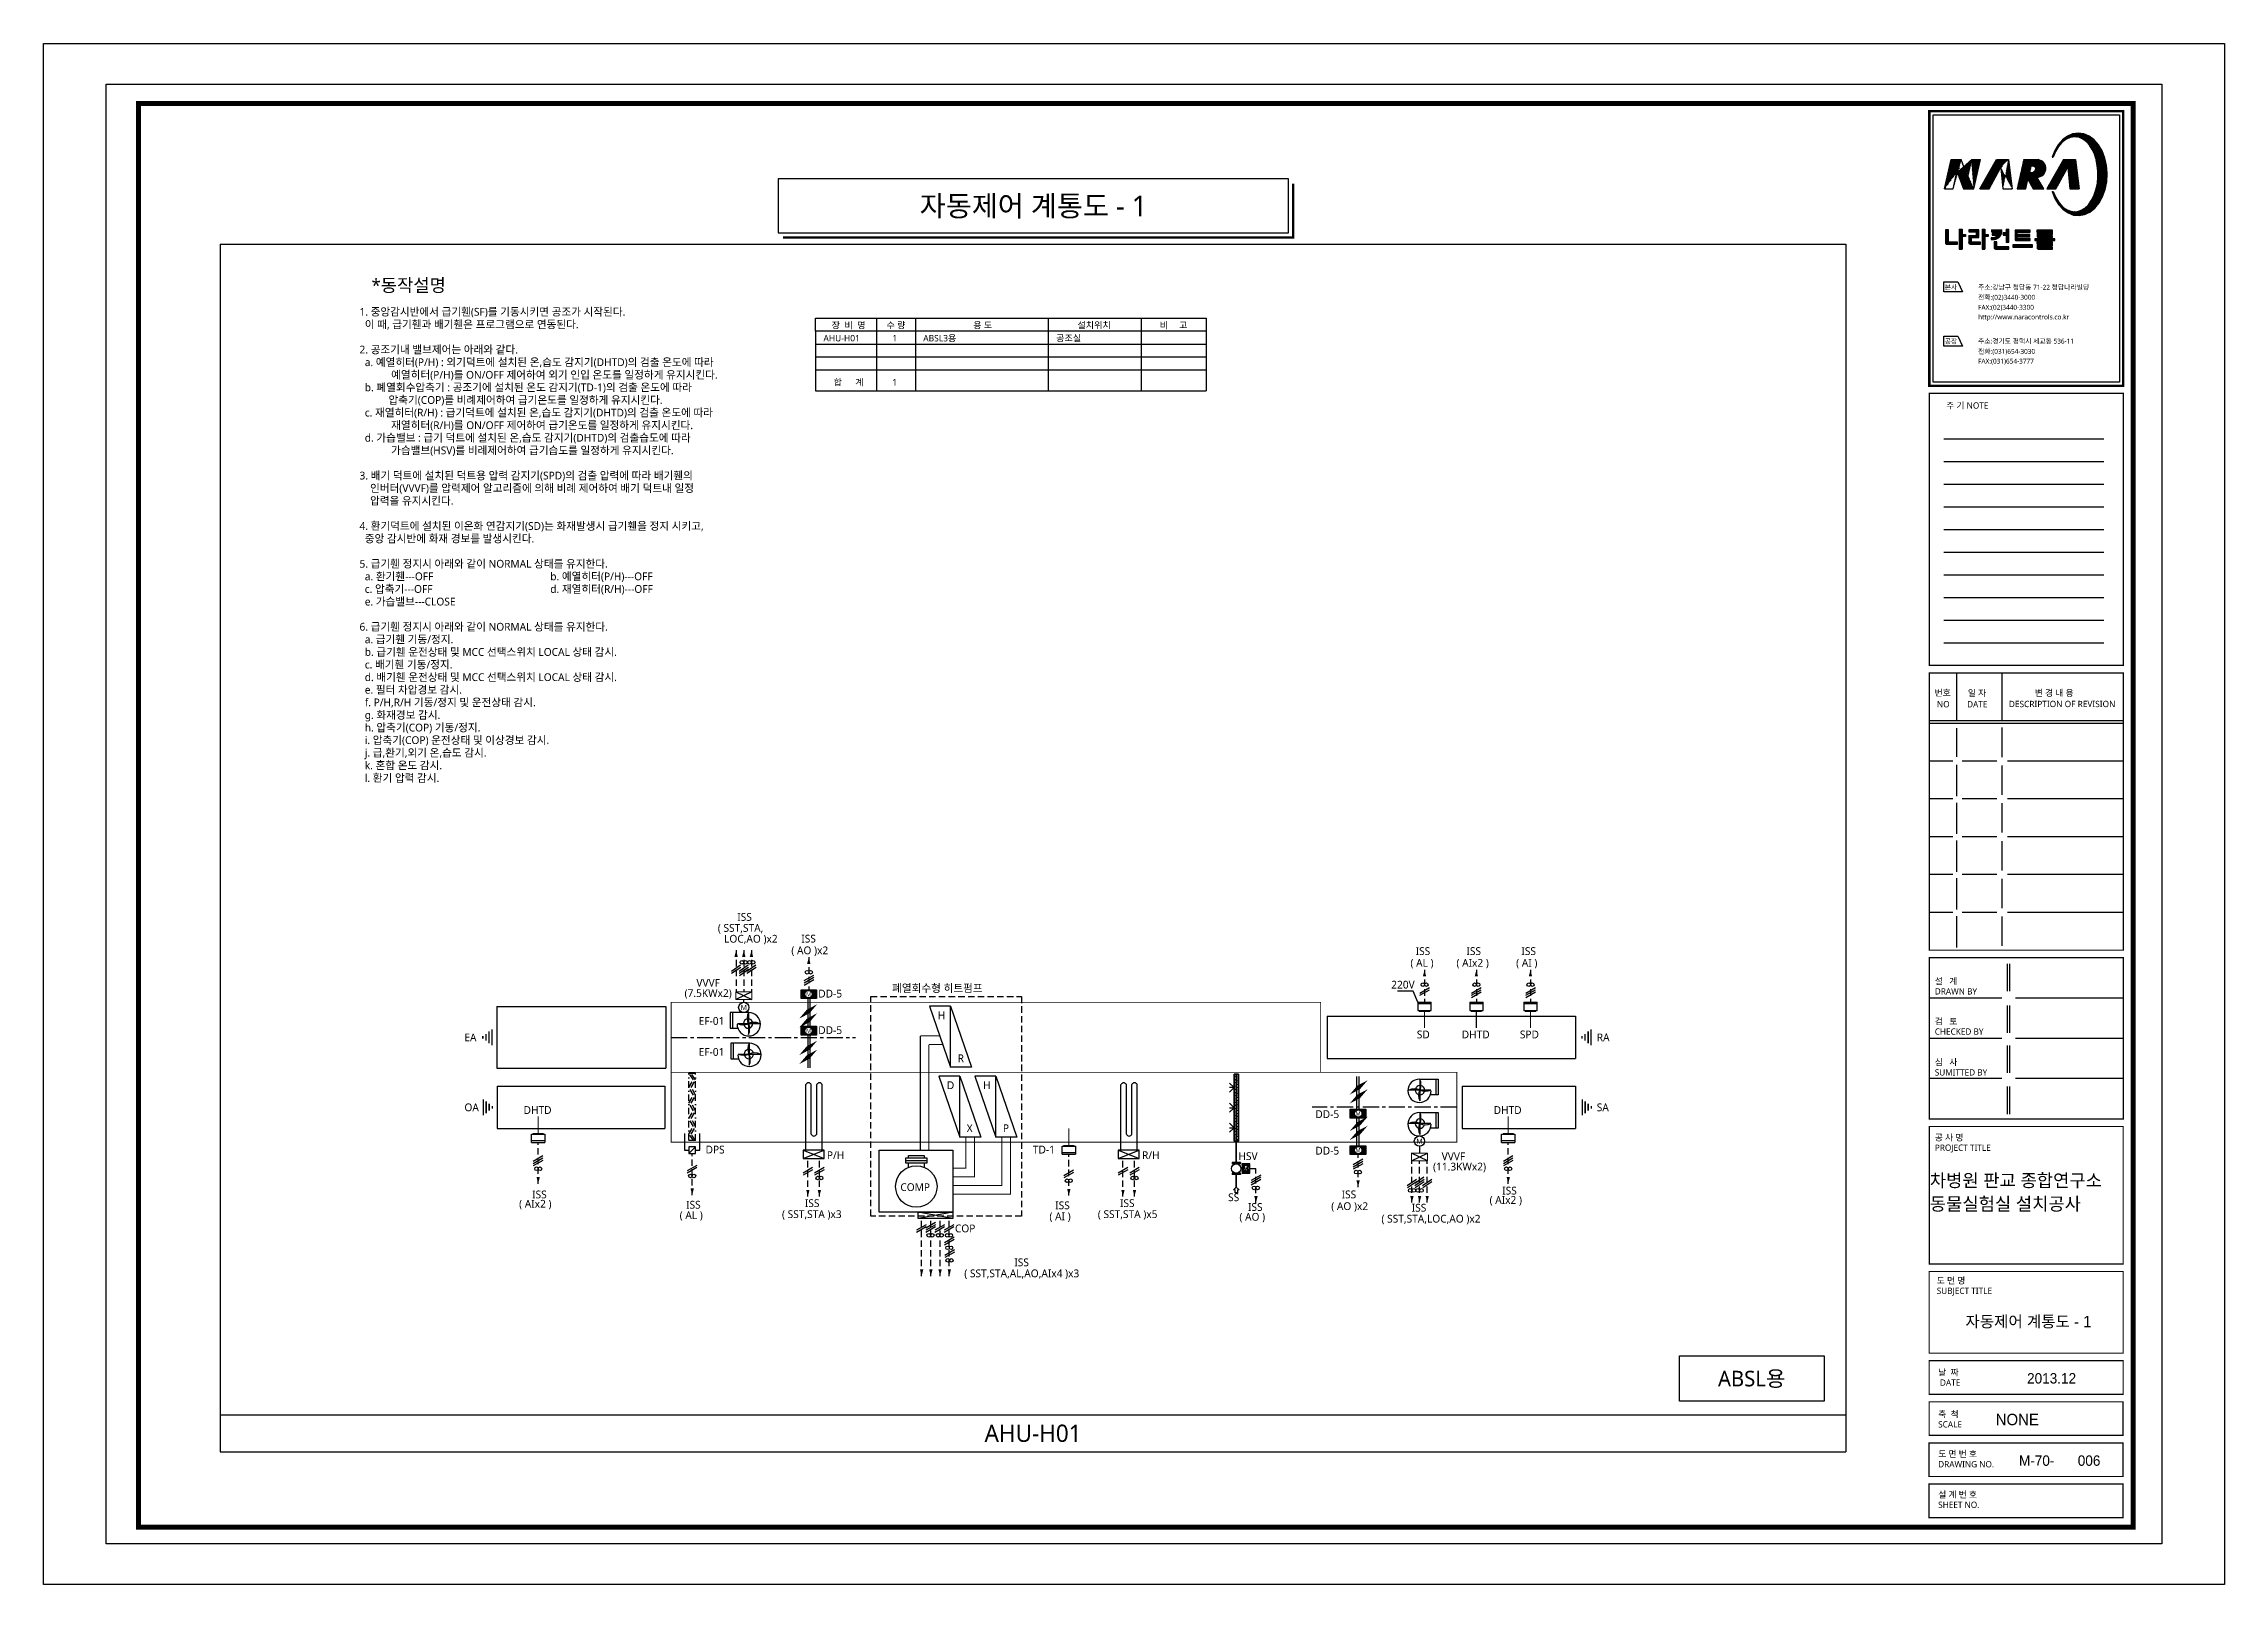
# Model space of a CAD drawing. Header units: millimetres. Extents: x -86 to 11742, y 5229 to 11464.
# Drawn here: x 4119 to 4960, y 5229 to 5823 of the extents above; entities that cross this region are included whole.
import ezdxf
from ezdxf.enums import TextEntityAlignment as Align

# ---------------------------------------------------------------- set-up
doc = ezdxf.new("R2010")
doc.units = ezdxf.units.MM
doc.header["$LTSCALE"] = 5
for name, pattern in [('CENTER', [2, 1.25, -0.25, 0.25, -0.25]), ('DASHDOT', [1, 0.5, -0.25, 0, -0.25]), ('DASHED', [0.75, 0.5, -0.25])]:
    doc.linetypes.add(name, pattern=pattern)
doc.layers.get('0').update_dxf_attribs({"linetype": 'CONTINUOUS'})
for name, color, linetype in [('7', 7, 'CONTINUOUS'), ('__CONNECTID__', 7, 'CONTINUOUS'), ('AUTO', 7, 'CONTINUOUS'), ('E', 3, 'CONTINUOUS'), ('FORM', 7, 'CONTINUOUS'), ('LGK-S', 121, 'CONTINUOUS'), ('SBT', 3, 'CONTINUOUS'), ('SOLID253', 253, 'CONTINUOUS'), ('TEXT-S', 2, 'CONTINUOUS')]:
    doc.layers.add(name, color=color, linetype=linetype)
doc.styles.add('GHD', font='Dotum.ttf')
doc.styles.add('GHS', font='ROMANS.shx', dxfattribs={"bigfont": 'GHS.shx'})
doc.styles.add('QQ', font='MALGUN.TTF.TTF')
doc.styles.add('STYLE1', font='MALGUN.TTF.TTF', dxfattribs={"height": 2.5})
doc.styles.add('울릉도M', font='h2wulm.TTF')
pattern_1 = [(45, (-11.3759, -7.50065), (-0.171711214, 0.171711214), [])]

msp = doc.modelspace()

# ---------------------------------------------------------------- texts
at = {"layer": '7', "style": '울릉도M'}
for s, p in [('M-70-', (4880.99, 5275.04)), ('006', (4903.66, 5275.04))]:
    msp.add_text(s, height=4, dxfattribs=at).set_placement(p)
at = {"layer": '__CONNECTID__', "color": 4, "style": 'QQ'}
msp.add_text('( SST,STA,LOC,AO )x2', height=3, dxfattribs=at).set_placement((4635.13, 5368.8))
at = {"layer": 'AUTO', "color": 2, "style": 'QQ'}
msp.add_text('자동제어 계통도 - 1', height=8, dxfattribs=at).set_placement((4500.93, 5760.76), align=Align.MIDDLE_CENTER)
at = {"layer": 'AUTO', "color": 171, "style": 'QQ'}
msp.add_text('*동작설명', height=5, dxfattribs=at).set_placement((4259.98, 5730.22), align=Align.MIDDLE)
at = {"layer": 'AUTO', "style": 'QQ'}
for s, p in [('1. 중앙감시반에서 급기휀(SF)를 기동시키면 공조가 시작된다.', (4241.03, 5718.44)), ('  이 때, 급기휀과 배기휀은 프로그램으로 연동된다.', (4241.03, 5713.58)), ('2. 공조기내 밸브제어는 아래와 같다.', (4241.03, 5703.87)), ('  a. 예열히터(P/H) : 외기덕트에 설치된 온,습도 감지기(DHTD)의 검출 온도에 따라 ', (4241.03, 5699.01)), ('            예열히터(P/H)를 ON/OFF 제어하여 외기 인입 온도를 일정하게 유지시킨다. ', (4241.03, 5694.15)), ('  b. 폐열회수압축기 : 공조기에 설치된 온도 감지기(TD-1)의 검출 온도에 따라 ', (4241.03, 5689.3)), ('           압축기(COP)를 비례제어하여 급기온도를 일정하게 유지시킨다.', (4241.03, 5684.44)), ('  c. 재열히터(R/H) : 급기덕트에 설치된 온,습도 감지기(DHTD)의 검출 온도에 따라 ', (4241.03, 5679.58)), ('            재열히터(R/H)를 ON/OFF 제어하여 급기온도를 일정하게 유지시킨다.', (4241.03, 5674.72)), ('  d. 가습밸브 : 급기 덕트에 설치된 온,습도 감지기(DHTD)의 검출습도에 따라 ', (4241.03, 5669.87)), ('            가습밸브(HSV)를 비례제어하여 급기습도를 일정하게 유지시킨다.', (4241.03, 5665.01)), ('3. 배기 덕트에 설치된 덕트용 압력 감지기(SPD)의 검출 압력에 따라 배기휀의', (4241.03, 5655.3)), ('    인버터(VVVF)를 압력제어 알고리즘에 의해 비례 제어하여 배기 덕트내 일정 ', (4241.03, 5650.44)), ('    압력을 유지시킨다.', (4241.03, 5645.58)), ('4. 환기덕트에 설치된 이온화 연감지기(SD)는 화재발생시 급기휀을 정지 시키고, ', (4241.03, 5635.87)), ('  중앙 감시반에 화재 경보를 발생시킨다.', (4241.03, 5631.01)), ('5. 급기휀 정지시 아래와 같이 NORMAL 상태를 유지한다.', (4241.03, 5621.3)), ('  a. 환기휀---OFF', (4241.03, 5616.44)), ('  b. 예열히터(P/H)---OFF', (4312.57, 5616.44)), ('  c. 압축기---OFF', (4241.03, 5611.58)), ('  e. 가습밸브---CLOSE', (4241.03, 5606.72)), ('  d. 재열히터(R/H)---OFF', (4312.57, 5611.58)), ('6. 급기휀 정지시 아래와 같이 NORMAL 상태를 유지한다.', (4241.03, 5597.01)), ('  a. 급기휀 기동/정지.', (4241.03, 5592.15)), ('  c. 배기휀 기동/정지.', (4241.03, 5582.44)), ('  b. 급기휀 운전상태 및 MCC 선택스위치 LOCAL 상태 감시.', (4241.03, 5587.3)), ('  d. 배기휀 운전상태 및 MCC 선택스위치 LOCAL 상태 감시.', (4241.03, 5577.58)), ('  e. 필터 차압경보 감시.', (4241.03, 5572.72)), ('  f. P/H,R/H 기동/정지 및 운전상태 감시.', (4241.03, 5567.87)), ('  g. 화재경보 감시.', (4241.03, 5563.01)), ('  h. 압축기(COP) 기동/정지.', (4241.03, 5558.15)), ('  j. 급,환기,외기 온,습도 감시.', (4241.03, 5548.44)), ('  i. 압축기(COP) 운전상태 및 이상경보 감시.', (4241.03, 5553.3)), ('  k. 혼합 온도 감시.', (4241.03, 5543.58)), ('  l. 환기 압력 감시.', (4241.03, 5538.72))]:
    msp.add_text(s, height=3, dxfattribs=at).set_placement(p)
at = {"layer": 'AUTO', "color": 7, "style": 'QQ'}
for s, height, p in [('AHU-H01', 2.5, (4419.94, 5708.52)), ('ABSL3용', 2.5, (4458.42, 5708.52)), ('공조실', 2.5, (4509.66, 5708.52)), ('M', 1.71, (4413.23, 5455.98)), ('H', 3, (4464.03, 5447.23)), ('M', 1.71, (4413.23, 5441.9)), ('R', 3, (4471.7, 5430.65)), ('D', 3, (4467.53, 5420.26)), ('H', 3, (4481.48, 5420.26)), ('M', 1.71, (4625.08, 5409.98)), ('X', 3, (4475.2, 5403.68)), ('P', 3, (4489.14, 5403.68)), ('M', 1.71, (4625.08, 5395.9)), ('COMP', 3, (4449.6, 5380.97))]:
    msp.add_text(s, height=height, dxfattribs=at).set_placement(p)
at = {"layer": 'AUTO', "style": 'QQ'}
for s, p in [('장  비  명', (4429.64, 5713.52)), ('수 량', (4447.92, 5713.52)), ('용 도', (4481.36, 5713.52)), ('설치위치', (4524.31, 5713.52)), ('비     고', (4554.99, 5713.52))]:
    msp.add_text(s, height=2.5, dxfattribs=at).set_placement(p, align=Align.CENTER)
at = {"layer": 'AUTO', "color": 7, "style": 'QQ'}
for s, p in [('1', (4447.42, 5708.52)), ('합      계', (4429.64, 5691.52)), ('1', (4447.42, 5691.52))]:
    msp.add_text(s, height=2.5, dxfattribs=at).set_placement(p, align=Align.CENTER)
at = {"layer": 'AUTO', "color": 4}
for s, height, style, p in [('( SST,STA,', 3, 'QQ', (4379.21, 5480.91)), ('LOC,AO )x2', 3, 'QQ', (4381.62, 5476.72)), ('( AO )x2', 3, 'QQ', (4407.56, 5472.25)), ('( AL )', 3, 'QQ', (4646.31, 5467.44)), ('( AIx2 )', 3, 'QQ', (4664.05, 5467.44)), ('( AI )', 3, 'QQ', (4687.07, 5467.44)), ('DD-5', 3, 'QQ', (4417.94, 5455.57)), ('폐열회수형 히트펌프', 3, 'QQ', (4446.42, 5457.67)), ('DD-5', 3, 'QQ', (4417.94, 5441.49)), ('SD', 3, 'QQ', (4648.76, 5439.83)), ('DHTD', 3, 'QQ', (4304.31, 5410.69)), ('DD-5', 3, 'QQ', (4609.64, 5409.11)), ('DHTD', 3, 'QQ', (4678.41, 5410.69)), ('DPS', 3, 'QQ', (4374.48, 5395.45)), ('P/H', 3, 'QQ', (4421.27, 5393.29)), ('TD-1', 3, 'QQ', (4500.7, 5395.44)), ('R/H', 3, 'QQ', (4542.79, 5393.29)), ('HSV', 3, 'QQ', (4579.99, 5392.92)), ('DD-5', 3, 'QQ', (4609.64, 5395.03)), ('( AIx2 )', 3, 'QQ', (4302.57, 5374.55)), ('( AO )x2', 3, 'QQ', (4615.77, 5373.64)), ('( AIx2 )', 3, 'QQ', (4676.83, 5376.03)), ('( AL )', 3, 'QQ', (4364.5, 5370.17)), ('( SST,STA )x3', 3, 'QQ', (4403.95, 5370.56)), ('COP', 3, 'QQ', (4470.64, 5365.05)), ('( AI )', 3, 'QQ', (4507.09, 5369.72)), ('( SST,STA )x5', 3, 'QQ', (4525.75, 5370.56)), ('( AO )', 3, 'QQ', (4580.35, 5369.52)), ('( SST,STA,AL,AO,AIx4 )x3', 3, 'QQ', (4474.24, 5347.73)), ('NONE', 4.4, 'GHD', (4872.02, 5290.69))]:
    msp.add_text(s, height=height, dxfattribs=dict(at, style=style)).set_placement(p)
at = {"layer": 'AUTO', "color": 2, "style": 'QQ'}
for s, p in [('ISS', (4386.71, 5485.15)), ('ISS', (4411.41, 5476.78)), ('ISS', (4648.33, 5471.97)), ('ISS', (4667.91, 5471.97)), ('ISS', (4689.09, 5471.97)), ('220V', (4638.9, 5459.03)), ('EA', (4281.47, 5438.69)), ('DHTD', (4666.1, 5439.83)), ('SPD', (4688.5, 5439.83)), ('RA', (4718.17, 5438.7)), ('OA', (4281.5, 5411.73)), ('SA', (4718.17, 5411.73)), ('ISS', (4681.71, 5379.63)), ('ISS', (4307.6, 5378.15)), ('ISS', (4366.99, 5374.19)), ('ISS', (4412.79, 5374.8)), ('ISS', (4509.32, 5373.95)), ('ISS', (4534.31, 5374.8)), ('SS', (4576, 5377.07)), ('ISS', (4583.67, 5373.32)), ('ISS', (4619.78, 5378.17)), ('ISS', (4493.56, 5351.97))]:
    msp.add_text(s, height=3, dxfattribs=at).set_placement(p)
at = {"layer": 'AUTO', "color": 4, "style": 'QQ'}
for s, p in [('(7.5KWx2)', (4375.48, 5456.96)), ('VVVF', (4375.48, 5461.22)), ('EF-01', (4376.78, 5446.55)), ('EF-01', (4376.78, 5434.61)), ('(11.3KWx2)', (4665.25, 5390.08)), ('VVVF', (4662.89, 5394.34))]:
    msp.add_text(s, height=3, dxfattribs=at).set_placement(p, align=Align.MIDDLE)
at = {"layer": 'AUTO', "color": 7, "style": 'QQ'}
msp.add_text('M', height=2, dxfattribs=at).set_placement((4389.23, 5451.75), align=Align.MIDDLE)
at = {"layer": 'AUTO', "color": 4, "style": 'GHD'}
msp.add_text('자동제어 계통도 - 1', height=4.4, dxfattribs=at).set_placement((4884.64, 5330.65), align=Align.MIDDLE_CENTER)
at = {"layer": 'AUTO', "style": 'QQ'}
msp.add_text('ABSL용', height=6, dxfattribs=at).set_placement((4777.92, 5308.67), align=Align.MIDDLE_CENTER)
at = {"layer": 'AUTO', "color": 7, "style": 'QQ'}
msp.add_text('AHU-H01', height=6.65, dxfattribs=at).set_placement((4500.78, 5287.59), align=Align.MIDDLE_CENTER)
at = {"layer": 'E', "color": 2, "style": 'QQ'}
msp.add_text('ISS', height=3, dxfattribs=at).set_placement((4646.82, 5373.04))
at = {"layer": 'FORM', "color": 7, "style": 'GHD'}
for s, height, p in [('차병원 판교 종합연구소', 5, (4846.6, 5382.56)), ('동물실험실 설치공사', 5, (4846.6, 5373.52)), ('2013.12', 4, (4884.11, 5306.77))]:
    msp.add_text(s, height=height, dxfattribs=at).set_placement(p)
at = {"layer": 'TEXT-S', "color": 7, "style": 'QQ'}
msp.add_text('M', height=2, dxfattribs=at).set_placement((4649.78, 5400.2), align=Align.MIDDLE)

# ---------------------------------------------------------------- blocks, each defined once
blk = doc.blocks.new('form')
at = {"layer": 'FORM'}
h = blk.add_hatch(dxfattribs=at)
h.set_pattern_fill('ANSI31', color=256, scale=1.942691, style=0)
h.set_pattern_definition(pattern_1)
edge = h.paths.add_edge_path()
edge.add_line((716.28, 522.42), (720.27, 522.42))
edge.add_line((719.34, 533.67), (717.88, 527.02))
edge.add_line((711.49, 533.67), (715.47, 533.67))
edge.add_line((712.35, 522.42), (713.78, 528.86))
edge.add_line((708.92, 522.42), (712.35, 522.42))
edge.add_line((708.92, 522.42), (711.49, 533.67))
edge.add_line((717.81, 527.02), (715.47, 533.67))
edge.add_line((713.9, 528.86), (716.28, 522.42))
edge.add_line((720.27, 522.42), (722.81, 533.67))
edge.add_line((719.34, 533.67), (722.81, 533.67))
h = blk.add_hatch(dxfattribs=at)
h.set_pattern_fill('ANSI31', color=256, scale=1.942691, style=0)
h.set_pattern_definition(pattern_1)
edge = h.paths.add_edge_path()
edge.add_line((729.09, 533.67), (733.65, 533.67))
edge.add_line((731.5, 522.42), (735.09, 522.42))
edge.add_line((730.74, 530.54), (731.5, 522.42))
edge.add_line((726.18, 522.42), (730.63, 530.54))
edge.add_line((733.65, 533.67), (735.09, 522.42))
edge.add_line((722.55, 522.42), (726.18, 522.42))
edge.add_line((722.55, 522.42), (729.09, 533.67))
h = blk.add_hatch(dxfattribs=at)
h.set_pattern_fill('ANSI31', color=256, scale=1.942691, style=0)
h.set_pattern_definition(pattern_1)
edge = h.paths.add_edge_path(flags=16)
edge.add_arc((742.35, 530.64), 1.96, 269.41671, 343.40246)
edge.add_arc((743.39, 530.25), 0.855, 348.54675, 460.07617)
edge.add_line((743.24, 531.09), (742.29, 531.1))
edge.add_line((742.29, 531.1), (741.72, 528.67))
edge.add_line((741.72, 528.67), (742.33, 528.68))
edge = h.paths.add_edge_path()
edge.add_arc((744.68, 530.29), 3.4, 269.06344, 442.79781)
edge.add_line((745.11, 533.67), (739.53, 533.67))
edge.add_line((739.53, 533.67), (736.99, 522.42))
edge.add_line((736.99, 522.42), (740.29, 522.42))
edge.add_line((740.29, 522.42), (741.1, 526.15))
edge.add_line((741.1, 526.15), (743.16, 522.42))
edge.add_line((743.16, 522.42), (747.3, 522.42))
edge.add_line((747.3, 522.42), (744.63, 526.89))
h = blk.add_hatch(dxfattribs=at)
h.set_pattern_fill('ANSI31', color=256, scale=1.942691, style=0)
h.set_pattern_definition(pattern_1)
h.paths.add_polyline_path([(754.86, 533.67), (759.44, 533.67), (760.86, 522.42), (757.31, 522.42), (756.55, 530.81), (751.98, 522.42), (748.42, 522.42)])
h = blk.add_hatch(dxfattribs=at)
h.set_pattern_fill('ANSI31', color=256, scale=1.942691, style=0)
h.set_pattern_definition(pattern_1)
h.paths.add_polyline_path([(710.46, 506.65), (709.33, 506.65), (709.33, 501.59), (709.39, 501.43), (709.49, 501.3), (709.64, 501.15), (709.74, 501.13), (709.88, 501.1), (714.03, 501.1), (714.03, 501.91), (710.46, 501.91)])
edge = h.paths.add_edge_path(flags=16)
edge.add_line((709.65, 501.14), (709.53, 501.27))
h = blk.add_hatch(dxfattribs=at)
h.set_pattern_fill('ANSI31', color=256, scale=1.942691, style=0)
h.set_pattern_definition(pattern_1)
h.paths.add_polyline_path([(715.78, 506.81), (715.78, 504.83), (717.05, 504.83), (717.05, 504.1), (715.79, 504.1), (715.79, 499.19), (714.7, 499.19), (714.7, 506.81)])
h = blk.add_hatch(dxfattribs=at)
h.set_pattern_fill('ANSI31', color=256, scale=1.942691, style=0)
h.set_pattern_definition(pattern_1)
h.paths.add_polyline_path([(722.25, 506.67), (718.34, 506.67), (718.34, 505.88), (721, 505.88), (721.1, 505.85), (721.2, 505.77), (721.24, 505.65), (721.24, 504.32), (718.39, 504.32), (718.33, 504.29), (718.31, 504.24), (718.31, 501.49), (718.37, 501.37), (718.46, 501.29), (718.62, 501.21), (718.89, 501.14), (722.85, 501.14), (722.85, 501.82), (719.56, 501.82), (719.45, 501.88), (719.43, 501.96), (719.43, 503.42), (719.45, 503.51), (719.53, 503.61), (722.25, 503.61)])
edge = h.paths.add_edge_path()
edge.add_line((718.31, 504.23), (718.4, 504.32))
edge.add_line((718.47, 501.28), (718.36, 501.39))
h = blk.add_hatch(dxfattribs=at)
h.set_pattern_fill('ANSI31', color=256, scale=1.942691, style=0)
h.set_pattern_definition(pattern_1)
h.paths.add_polyline_path([(723.54, 506.81), (724.58, 506.81), (724.58, 504.84), (725.83, 504.84), (725.83, 504.05), (724.58, 504.05), (724.58, 499.19), (723.54, 499.19)])
h = blk.add_hatch(dxfattribs=at)
h.set_pattern_fill('ANSI31', color=256, scale=1.942691, style=0)
h.set_pattern_definition(pattern_1)
h.paths.add_polyline_path([(727.17, 506.65), (731.07, 506.65), (731.07, 505.84), (731.07, 505.45), (730.77, 504.79), (730.44, 504.23), (730.05, 503.77), (729.45, 503.35), (729.02, 503.14), (728.72, 503.03), (728.2, 502.91), (727.79, 502.86), (727.02, 502.86), (727.02, 503.54), (727.52, 503.54), (727.88, 503.57), (728.24, 503.69), (728.62, 503.84), (728.94, 504.03), (729.2, 504.24), (729.37, 504.38), (729.4, 504.5), (729.34, 504.59), (727.39, 504.59), (727.39, 505.25), (729.83, 505.25), (729.93, 505.38), (729.98, 505.56), (729.95, 505.74), (729.86, 505.84), (729.79, 505.9), (727.17, 505.9)])
edge = h.paths.add_edge_path(flags=16)
edge.add_line((730, 503.73), (730.14, 503.87))
h = blk.add_hatch(dxfattribs=at)
h.set_pattern_fill('ANSI31', color=256, scale=1.942691, style=0)
h.set_pattern_definition(pattern_1)
h.paths.add_polyline_path([(733.81, 501.67), (732.75, 501.67), (732.75, 504.58), (731.58, 504.58), (731.58, 505.46), (732.74, 505.46), (732.74, 506.81), (733.81, 506.81)])
h = blk.add_hatch(dxfattribs=at)
h.set_pattern_fill('ANSI31', color=256, scale=1.942691, style=0)
h.set_pattern_definition(pattern_1)
h.paths.add_polyline_path([(742.04, 506.45), (736.2, 506.45), (736.2, 502.78), (736.23, 502.67), (736.31, 502.59), (736.47, 502.48), (736.54, 502.46), (742.05, 502.46), (742.05, 503.21), (737.16, 503.21), (737.06, 503.27), (737.03, 503.32), (737.03, 503.93), (737.07, 504.02), (737.16, 504.08), (737.23, 504.09), (741.87, 504.09), (741.87, 504.84), (737.28, 504.84), (737.13, 504.87), (737.05, 504.92), (737.04, 504.98), (737.04, 505.56), (737.09, 505.64), (737.17, 505.71), (737.26, 505.74), (742.04, 505.74)])
h = blk.add_hatch(dxfattribs=at)
h.set_pattern_fill('ANSI31', color=256, scale=1.942691, style=0)
h.set_pattern_definition(pattern_1)
h.paths.add_polyline_path([(750.58, 506.42), (744.64, 506.42), (744.64, 505.75), (749.4, 505.75), (749.53, 505.71), (749.58, 505.64), (749.6, 505.55), (749.59, 505.44), (749.43, 505.31), (749.26, 505.27), (744.77, 505.27), (744.77, 503.89), (744.81, 503.8), (744.89, 503.73), (745, 503.63), (745.08, 503.6), (746.98, 503.6), (747.07, 503.57), (747.11, 503.53), (747.14, 503.5), (747.14, 503.29), (747.11, 503.2), (747, 503.15), (743.86, 503.15), (743.86, 502.48), (751.47, 502.48), (751.47, 503.15), (748.35, 503.15), (748.21, 503.18), (748.16, 503.27), (748.16, 503.52), (748.23, 503.59), (748.34, 503.64), (750.67, 503.64), (750.67, 504.31), (745.8, 504.31), (745.69, 504.37), (745.65, 504.45), (745.65, 504.67), (745.73, 504.76), (745.87, 504.8), (750.58, 504.8)])
edge = h.paths.add_edge_path(flags=16)
edge.add_line((744.93, 503.69), (744.81, 503.82))
h = blk.add_hatch(dxfattribs=at)
h.set_pattern_fill('ANSI31', color=256, scale=1.942691, style=0)
h.set_pattern_definition(pattern_1)
edge = h.paths.add_edge_path()
edge.add_line((728.13, 502), (728.13, 499.59))
edge.add_line((728.13, 499.59), (728.19, 499.49))
edge.add_line((728.19, 499.49), (728.28, 499.4))
edge.add_line((728.28, 499.4), (728.4, 499.32))
edge.add_line((728.4, 499.32), (728.51, 499.24))
edge.add_line((728.51, 499.24), (728.63, 499.17))
edge.add_line((729.21, 500.07), (729.21, 502))
edge.add_line((729.21, 502), (728.13, 502))
edge.add_line((728.62, 499.17), (728.63, 499.19))
edge.add_line((728.23, 499.45), (728.18, 499.49))
edge.add_line((733.78, 499.19), (733.78, 500.07))
edge.add_line((733.78, 500.07), (729.21, 500.07))
edge.add_line((728.6, 499.19), (733.78, 499.19))
h = blk.add_hatch(dxfattribs=at)
h.set_pattern_fill('ANSI31', color=256, scale=1.942691, style=0)
h.set_pattern_definition(pattern_1)
h.paths.add_polyline_path([(742.96, 499.98), (742.96, 500.81), (735.37, 500.81), (735.37, 499.98)])
h = blk.add_hatch(dxfattribs=at)
h.set_pattern_fill('ANSI31', color=256, scale=1.942691, style=0)
h.set_pattern_definition(pattern_1)
h.paths.add_polyline_path([(750.58, 500.39), (750.58, 502.04), (744.64, 502.04), (744.64, 501.34), (749.4, 501.34), (749.52, 501.3), (749.58, 501.23), (749.6, 501.14), (749.59, 501.03), (749.46, 500.9), (749.34, 500.86), (744.81, 500.86), (744.77, 500.86), (744.77, 499.49), (744.81, 499.4), (744.89, 499.32), (745, 499.23), (745.12, 499.18), (750.67, 499.18), (750.67, 499.91), (745.8, 499.91), (745.69, 499.97), (745.65, 500.04), (745.65, 500.26), (745.73, 500.35), (745.87, 500.39)])
edge = h.paths.add_edge_path(flags=16)
edge.add_line((750.65, 499.18), (750.67, 499.21))
edge.add_line((744.91, 499.3), (744.81, 499.41))
at = {"layer": 'AUTO'}
for p, q in [((-24.08, 578.4), (816.92, 578.4)), ((-24.08, -15.6), (-24.08, 578.4)), ((816.92, 578.4), (816.92, -15.6)), ((816.92, -15.6), (-24.08, -15.6))]:
    blk.add_line(p, q, dxfattribs=at)
at = {"layer": 'FORM', "color": 3}
for p, q in [((751.74, 537.54), (752.95, 538.75)), ((752.26, 538.4), (756.71, 542.86)), ((752.78, 539.27), (755.74, 542.23)), ((755.34, 541.14), (757.32, 543.13)), ((756.23, 541.68), (757.94, 543.39)), ((756.86, 541.97), (758.5, 543.61)), ((757.45, 542.22), (758.9, 543.68)), ((757.86, 542.29), (759.31, 543.74)), ((758.27, 542.35), (759.72, 543.81)), ((758.68, 542.42), (760.13, 543.87)), ((759.09, 542.46), (760.54, 543.91)), ((759.39, 542.44), (760.84, 543.89)), ((759.69, 542.4), (761.14, 543.85)), ((760, 542.37), (761.44, 543.81)), ((760.3, 542.33), (761.75, 543.77)), ((760.61, 542.29), (762.05, 543.73)), ((760.88, 542.22), (762.35, 543.69)), ((761.12, 542.12), (762.66, 543.65)), ((761.36, 542.01), (762.91, 543.56)), ((761.61, 541.91), (763.15, 543.46)), ((761.85, 541.81), (763.39, 543.36)), ((762.09, 541.71), (763.63, 543.26)), ((762.34, 541.61), (763.88, 543.15)), ((762.54, 541.47), (764.12, 543.05)), ((762.74, 541.33), (764.36, 542.95)), ((762.93, 541.18), (764.6, 542.85)), ((763.13, 541.03), (764.83, 542.74)), ((763.32, 540.88), (765.03, 542.59)), ((763.52, 540.74), (765.23, 542.44)), ((763.72, 540.59), (765.42, 542.3)), ((763.88, 540.41), (765.62, 542.15)), ((764.04, 540.23), (765.82, 542)), ((764.21, 540.05), (766.01, 541.85)), ((764.37, 539.87), (766.21, 541.71)), ((764.53, 539.69), (766.4, 541.56)), ((764.69, 539.51), (766.6, 541.41)), ((764.86, 539.33), (766.78, 541.25)), ((765, 539.13), (766.94, 541.07)), ((765.14, 538.92), (767.1, 540.88)), ((765.27, 538.71), (767.26, 540.7)), ((765.41, 538.5), (767.42, 540.52)), ((765.54, 538.29), (767.58, 540.33)), ((765.67, 538.08), (767.74, 540.15)), ((765.81, 537.87), (767.9, 539.97)), ((765.94, 537.66), (768.06, 539.78)), ((766.05, 537.43), (768.22, 539.6)), ((766.16, 537.2), (768.38, 539.41)), ((766.27, 536.96), (768.51, 539.2)), ((766.38, 536.72), (768.64, 538.99)), ((766.48, 536.49), (768.77, 538.77)), ((766.59, 536.25), (768.89, 538.55)), ((766.7, 536.01), (769.02, 538.34)), ((750.47, 534.58), (750.89, 534.58)), ((750.49, 534.58), (751.17, 535.25)), ((750.69, 535.12), (751.4, 535.83)), ((750.84, 534.58), (750.93, 534.67)), ((750.92, 535.69), (751.63, 536.4)), ((751.15, 536.27), (751.95, 537.06)), ((751.38, 536.84), (752.44, 537.9)), ((766.8, 535.78), (769.15, 538.12)), ((766.89, 535.52), (769.27, 537.9)), ((766.97, 535.26), (769.4, 537.69)), ((767.05, 534.99), (769.53, 537.47)), ((767.13, 534.73), (769.65, 537.25)), ((767.21, 534.47), (769.78, 537.04)), ((767.29, 534.2), (769.88, 536.79)), ((767.37, 533.94), (769.97, 536.55)), ((767.45, 533.68), (770.07, 536.3)), ((767.51, 533.39), (770.17, 536.05)), ((767.57, 533.11), (770.26, 535.8)), ((767.63, 532.83), (770.36, 535.55)), ((767.69, 532.54), (770.45, 535.3)), ((767.75, 532.26), (770.55, 535.06)), ((767.81, 531.98), (770.64, 534.81)), ((767.87, 531.69), (770.74, 534.56)), ((767.93, 531.41), (770.83, 534.31)), ((767.96, 531.09), (770.9, 534.03)), ((767.99, 530.78), (770.96, 533.75)), ((768.02, 530.47), (771.02, 533.47)), ((768.06, 530.16), (771.08, 533.19)), ((768.09, 529.85), (771.14, 532.91)), ((768.11, 526.44), (771.6, 529.93)), ((768.12, 529.54), (771.21, 532.63)), ((768.15, 529.23), (771.27, 532.34)), ((768.15, 526.82), (771.58, 530.25)), ((768.16, 528.89), (771.33, 532.06)), ((768.16, 528.55), (771.39, 531.78)), ((768.16, 528.2), (771.46, 531.5)), ((768.16, 527.86), (771.5, 531.2)), ((768.16, 527.52), (771.53, 530.88)), ((768.16, 527.17), (771.55, 530.57)), ((760.36, 512.16), (771.09, 522.89)), ((760.67, 512.13), (771, 522.46)), ((761.03, 512.14), (770.87, 521.99)), ((761.44, 512.22), (770.68, 521.45)), ((765.35, 517.5), (771.17, 523.32)), ((765.92, 518.41), (771.26, 523.75)), ((766.25, 519.08), (771.35, 524.18)), ((766.58, 519.76), (771.43, 524.61)), ((766.83, 520.35), (771.52, 525.04)), ((766.99, 520.86), (771.56, 525.42)), ((767.16, 521.36), (771.58, 525.79)), ((767.32, 521.87), (771.6, 526.15)), ((767.49, 522.38), (771.63, 526.52)), ((767.54, 522.77), (771.65, 526.88)), ((767.63, 523.21), (771.67, 527.25)), ((767.72, 523.64), (771.69, 527.61)), ((767.81, 524.08), (771.71, 527.98)), ((767.9, 524.51), (771.72, 528.34)), ((767.96, 524.91), (771.7, 528.65)), ((767.99, 525.29), (771.67, 528.97)), ((768.03, 525.67), (771.65, 529.29)), ((768.07, 526.06), (771.63, 529.61)), ((750.44, 521.4), (750.92, 521.4)), ((750.52, 521.21), (750.71, 521.4)), ((750.62, 520.96), (750.96, 521.31)), ((750.71, 520.72), (751.06, 521.06)), ((750.81, 520.48), (751.16, 520.82)), ((750.91, 520.23), (751.26, 520.58)), ((751.01, 519.99), (751.36, 520.33)), ((751.11, 519.74), (751.46, 520.09)), ((751.21, 519.5), (751.56, 519.85)), ((751.31, 519.25), (751.66, 519.61)), ((751.41, 519.01), (751.76, 519.36)), ((751.51, 518.76), (751.86, 519.12)), ((751.63, 518.55), (751.98, 518.9)), ((751.76, 518.33), (752.12, 518.69)), ((751.89, 518.12), (752.25, 518.47)), ((752.02, 517.91), (752.38, 518.26)), ((752.15, 517.69), (752.51, 518.05)), ((752.29, 517.48), (752.64, 517.84)), ((752.42, 517.27), (752.77, 517.63)), ((752.55, 517.06), (752.91, 517.42)), ((752.68, 516.84), (753.04, 517.2)), ((752.81, 516.63), (753.17, 516.99)), ((752.94, 516.42), (753.34, 516.82)), ((753.1, 516.24), (753.5, 516.64)), ((753.26, 516.06), (753.67, 516.46)), ((753.43, 515.88), (753.83, 516.28)), ((753.59, 515.7), (754, 516.1)), ((753.75, 515.52), (754.16, 515.92)), ((753.92, 515.34), (754.33, 515.75)), ((754.08, 515.16), (754.49, 515.57)), ((754.24, 514.98), (754.66, 515.39)), ((754.41, 514.8), (754.86, 515.25)), ((754.57, 514.62), (755.07, 515.11)), ((754.75, 514.45), (755.27, 514.98)), ((754.95, 514.31), (755.48, 514.84)), ((755.15, 514.17), (755.68, 514.7)), ((755.36, 514.03), (755.89, 514.56)), ((755.56, 513.88), (756.09, 514.42)), ((755.76, 513.74), (756.3, 514.28)), ((755.96, 513.6), (756.55, 514.19)), ((756.16, 513.46), (756.81, 514.1)), ((756.36, 513.31), (757.06, 514.02)), ((756.56, 513.17), (757.32, 513.93)), ((756.8, 513.07), (757.57, 513.84)), ((757.05, 512.97), (757.83, 513.75)), ((757.28, 512.86), (758.16, 513.74)), ((757.54, 512.78), (758.42, 513.65)), ((757.79, 512.68), (758.75, 513.64)), ((758.04, 512.59), (759.08, 513.63)), ((758.28, 512.49), (759.42, 513.62)), ((758.53, 512.39), (759.75, 513.61)), ((758.8, 512.32), (760.19, 513.72)), ((759.11, 512.29), (760.66, 513.84)), ((759.42, 512.26), (761.12, 513.96)), ((759.74, 512.23), (761.68, 514.17)), ((760.05, 512.19), (762.48, 514.62)), ((761.86, 512.29), (770.49, 520.92)), ((762.28, 512.37), (770.29, 520.38)), ((762.7, 512.44), (770.1, 519.84)), ((763.18, 512.57), (769.85, 519.25)), ((763.83, 512.88), (769.43, 518.48)), ((764.48, 513.19), (769, 517.71)), ((765.22, 513.59), (768.48, 516.85))]:
    blk.add_line(p, q, dxfattribs=at)
at = {"layer": 'FORM', "color": 7}
for p, q in [((708.92, 522.42), (711.49, 533.67)), ((717.81, 527.02), (715.47, 533.67)), ((719.34, 533.67), (717.88, 527.02)), ((720.27, 522.42), (722.81, 533.67)), ((722.55, 522.42), (729.09, 533.67)), ((726.18, 522.42), (730.63, 530.54)), ((730.74, 530.54), (731.5, 522.42)), ((733.65, 533.67), (735.09, 522.42)), ((739.53, 533.67), (736.99, 522.42)), ((742.29, 531.1), (741.72, 528.67)), ((743.24, 531.09), (742.29, 531.1)), ((754.86, 533.67), (748.42, 522.42)), ((751.98, 522.42), (756.55, 530.81)), ((756.55, 530.81), (757.31, 522.42)), ((759.44, 533.67), (760.86, 522.42)), ((712.35, 522.42), (713.78, 528.86)), ((713.9, 528.86), (716.28, 522.42)), ((740.29, 522.42), (741.1, 526.15)), ((741.1, 526.15), (743.16, 522.42)), ((741.72, 528.67), (742.33, 528.68)), ((747.3, 522.42), (744.63, 526.89)), ((710.46, 506.65), (709.33, 506.65)), ((709.33, 506.65), (709.33, 501.59)), ((710.46, 501.91), (710.46, 506.65)), ((714.7, 506.81), (714.7, 499.19)), ((714.7, 506.81), (715.78, 506.81)), ((715.78, 506.81), (715.78, 504.83)), ((715.78, 504.83), (717.05, 504.83)), ((717.05, 504.83), (717.05, 504.1)), ((722.25, 506.67), (718.34, 506.67)), ((718.34, 506.67), (718.34, 505.88)), ((718.34, 505.88), (721, 505.88)), ((721, 505.88), (721.1, 505.85)), ((721.1, 505.85), (721.2, 505.77)), ((721.2, 505.77), (721.24, 505.65)), ((721.24, 505.65), (721.24, 504.32)), ((722.25, 503.61), (722.25, 506.67)), ((723.54, 506.81), (723.54, 499.19)), ((723.54, 506.81), (724.58, 506.81)), ((724.58, 506.81), (724.58, 504.84)), ((724.58, 504.84), (725.83, 504.84)), ((725.83, 504.84), (725.83, 504.05)), ((727.17, 506.65), (727.17, 505.9)), ((727.17, 505.9), (729.79, 505.9)), ((727.39, 505.25), (727.39, 504.59)), ((729.83, 505.25), (727.39, 505.25)), ((729.79, 505.9), (729.86, 505.84)), ((729.93, 505.38), (729.83, 505.25)), ((729.86, 505.84), (729.95, 505.74)), ((729.98, 505.56), (729.93, 505.38)), ((729.95, 505.74), (729.98, 505.56)), ((730.44, 504.23), (730.77, 504.79)), ((730.77, 504.79), (731.07, 505.45)), ((731.07, 505.84), (731.07, 506.65)), ((731.07, 505.45), (731.07, 505.84)), ((731.58, 505.46), (731.58, 504.58)), ((732.74, 505.46), (731.58, 505.46)), ((732.74, 506.81), (732.74, 505.46)), ((732.74, 506.81), (733.81, 506.81)), ((733.81, 501.67), (733.81, 506.81)), ((742.04, 506.45), (736.2, 506.45)), ((736.2, 506.45), (736.2, 502.78)), ((737.04, 505.56), (737.09, 505.64)), ((737.04, 504.98), (737.04, 505.56)), ((737.05, 504.92), (737.04, 504.98)), ((737.13, 504.87), (737.05, 504.92)), ((737.09, 505.64), (737.17, 505.71)), ((737.28, 504.84), (737.13, 504.87)), ((737.17, 505.71), (737.26, 505.74)), ((737.26, 505.74), (742.04, 505.74)), ((741.87, 504.84), (737.28, 504.84)), ((741.87, 504.09), (741.87, 504.84)), ((742.04, 505.74), (742.04, 506.45)), ((750.58, 506.42), (744.64, 506.42)), ((744.64, 506.42), (744.64, 505.75)), ((744.64, 505.75), (749.4, 505.75)), ((749.26, 505.27), (744.77, 505.27)), ((744.77, 505.27), (744.77, 503.89)), ((745.65, 504.67), (745.73, 504.76)), ((745.65, 504.45), (745.65, 504.67)), ((745.73, 504.76), (745.87, 504.8)), ((745.87, 504.8), (750.58, 504.8)), ((749.43, 505.31), (749.26, 505.27)), ((749.4, 505.75), (749.53, 505.71)), ((749.59, 505.44), (749.43, 505.31)), ((749.53, 505.71), (749.58, 505.64)), ((749.58, 505.64), (749.6, 505.55)), ((749.6, 505.55), (749.59, 505.44)), ((750.58, 504.8), (750.58, 506.42)), ((709.33, 501.59), (709.39, 501.43)), ((709.39, 501.43), (709.49, 501.3)), ((709.49, 501.3), (709.64, 501.15)), ((709.65, 501.14), (709.53, 501.27)), ((709.64, 501.15), (709.74, 501.13)), ((709.74, 501.13), (709.88, 501.1)), ((709.88, 501.1), (714.03, 501.1)), ((714.03, 501.91), (710.46, 501.91)), ((714.03, 501.1), (714.03, 501.91)), ((714.7, 499.19), (715.79, 499.19)), ((715.79, 504.1), (715.79, 499.19)), ((717.05, 504.1), (715.79, 504.1)), ((718.31, 504.23), (718.4, 504.32)), ((718.33, 504.29), (718.31, 504.24)), ((718.31, 504.24), (718.31, 501.49)), ((718.31, 501.49), (718.37, 501.37)), ((718.39, 504.32), (718.33, 504.29)), ((718.47, 501.28), (718.36, 501.39)), ((718.37, 501.37), (718.46, 501.29)), ((721.24, 504.32), (718.39, 504.32)), ((718.46, 501.29), (718.62, 501.21)), ((718.62, 501.21), (718.89, 501.14)), ((718.89, 501.14), (722.85, 501.14)), ((719.43, 503.42), (719.45, 503.51)), ((719.43, 501.96), (719.43, 503.42)), ((719.45, 501.88), (719.43, 501.96)), ((719.45, 503.51), (719.53, 503.61)), ((719.56, 501.82), (719.45, 501.88)), ((719.53, 503.61), (722.25, 503.61)), ((722.85, 501.82), (719.56, 501.82)), ((722.85, 501.14), (722.85, 501.82)), ((723.54, 499.19), (724.58, 499.19)), ((724.58, 504.05), (724.58, 499.19)), ((725.83, 504.05), (724.58, 504.05)), ((727.02, 503.54), (727.02, 502.86)), ((727.52, 503.54), (727.02, 503.54)), ((727.02, 502.86), (727.79, 502.86)), ((727.39, 504.59), (729.34, 504.59)), ((727.88, 503.57), (727.52, 503.54)), ((727.79, 502.86), (728.2, 502.91)), ((728.24, 503.69), (727.88, 503.57)), ((729.21, 502), (728.13, 502)), ((728.13, 502), (728.13, 499.59)), ((728.13, 499.59), (728.19, 499.49)), ((728.23, 499.45), (728.18, 499.49)), ((728.19, 499.49), (728.28, 499.4)), ((728.2, 502.91), (728.72, 503.03)), ((728.62, 503.84), (728.24, 503.69)), ((728.28, 499.4), (728.4, 499.32)), ((728.4, 499.32), (728.51, 499.24)), ((728.51, 499.24), (728.63, 499.17)), ((728.6, 499.19), (733.78, 499.19)), ((728.94, 504.03), (728.62, 503.84)), ((728.62, 499.17), (728.63, 499.19)), ((728.72, 503.03), (729.02, 503.14)), ((729.2, 504.24), (728.94, 504.03)), ((729.02, 503.14), (729.45, 503.35)), ((729.37, 504.38), (729.2, 504.24)), ((729.21, 500.07), (729.21, 502)), ((733.78, 500.07), (729.21, 500.07)), ((729.34, 504.59), (729.4, 504.5)), ((729.4, 504.5), (729.37, 504.38)), ((729.45, 503.35), (730.05, 503.77)), ((730, 503.73), (730.14, 503.87)), ((730.05, 503.77), (730.44, 504.23)), ((731.58, 504.58), (732.75, 504.58)), ((732.75, 504.58), (732.75, 501.67)), ((733.78, 499.19), (733.78, 500.07)), ((735.37, 500.81), (735.37, 499.98)), ((742.96, 500.81), (735.37, 500.81)), ((735.37, 499.98), (742.96, 499.98)), ((736.2, 502.78), (736.23, 502.67)), ((736.23, 502.67), (736.31, 502.59)), ((736.31, 502.59), (736.47, 502.48)), ((736.47, 502.48), (736.54, 502.46)), ((736.54, 502.46), (742.05, 502.46)), ((737.03, 503.93), (737.07, 504.02)), ((737.03, 503.32), (737.03, 503.93)), ((737.06, 503.27), (737.03, 503.32)), ((737.16, 503.21), (737.06, 503.27)), ((737.07, 504.02), (737.16, 504.08)), ((737.16, 504.08), (737.23, 504.09)), ((742.05, 503.21), (737.16, 503.21)), ((737.23, 504.09), (741.87, 504.09)), ((742.05, 502.46), (742.05, 503.21)), ((742.96, 499.98), (742.96, 500.81)), ((747, 503.15), (743.86, 503.15)), ((743.86, 503.15), (743.86, 502.48)), ((743.86, 502.48), (751.47, 502.48)), ((750.58, 502.04), (744.64, 502.04)), ((744.64, 502.04), (744.64, 501.34)), ((744.64, 501.34), (749.4, 501.34)), ((744.77, 503.89), (744.81, 503.8)), ((744.81, 500.86), (744.77, 500.86)), ((744.77, 500.86), (744.77, 499.49)), ((744.77, 499.49), (744.81, 499.4)), ((744.93, 503.69), (744.81, 503.82)), ((744.81, 503.8), (744.89, 503.73)), ((749.34, 500.86), (744.81, 500.86)), ((744.91, 499.3), (744.81, 499.41)), ((744.81, 499.4), (744.89, 499.32)), ((744.89, 503.73), (745, 503.63)), ((744.89, 499.32), (745, 499.23)), ((745, 503.63), (745.08, 503.6)), ((745, 499.23), (745.12, 499.18)), ((745.08, 503.6), (746.98, 503.6)), ((745.12, 499.18), (750.67, 499.18)), ((745.69, 504.37), (745.65, 504.45)), ((745.65, 500.26), (745.73, 500.35)), ((745.65, 500.04), (745.65, 500.26)), ((745.69, 499.97), (745.65, 500.04)), ((745.8, 504.31), (745.69, 504.37)), ((745.8, 499.91), (745.69, 499.97)), ((745.73, 500.35), (745.87, 500.39)), ((750.67, 504.31), (745.8, 504.31)), ((750.67, 499.91), (745.8, 499.91)), ((745.87, 500.39), (750.58, 500.39)), ((746.98, 503.6), (747.07, 503.57)), ((747.11, 503.2), (747, 503.15)), ((747.07, 503.57), (747.11, 503.53)), ((747.11, 503.53), (747.14, 503.5)), ((747.14, 503.29), (747.11, 503.2)), ((747.14, 503.5), (747.14, 503.29)), ((748.16, 503.52), (748.23, 503.59)), ((748.16, 503.27), (748.16, 503.52)), ((748.21, 503.18), (748.16, 503.27)), ((748.35, 503.15), (748.21, 503.18)), ((748.23, 503.59), (748.34, 503.64)), ((748.34, 503.64), (750.67, 503.64)), ((751.47, 503.15), (748.35, 503.15)), ((749.46, 500.9), (749.34, 500.86)), ((749.4, 501.34), (749.52, 501.3)), ((749.59, 501.03), (749.46, 500.9)), ((749.52, 501.3), (749.58, 501.23)), ((749.58, 501.23), (749.6, 501.14)), ((749.6, 501.14), (749.59, 501.03)), ((750.58, 500.39), (750.58, 502.04)), ((750.65, 499.18), (750.67, 499.21)), ((750.67, 503.64), (750.67, 504.31)), ((750.67, 499.18), (750.67, 499.91)), ((751.47, 502.48), (751.47, 503.15)), ((708.66, 426.09), (770.47, 426.09)), ((708.66, 417.35), (770.47, 417.35)), ((708.66, 408.6), (770.47, 408.6)), ((708.66, 399.86), (770.47, 399.86)), ((708.66, 391.12), (770.47, 391.12)), ((708.66, 382.38), (770.47, 382.38)), ((708.66, 373.64), (770.47, 373.64)), ((708.66, 364.89), (770.47, 364.89)), ((708.66, 356.15), (770.47, 356.15)), ((708.66, 347.41), (770.47, 347.41)), ((713.79, 317.3), (713.79, 335.75)), ((731.27, 317.3), (731.27, 335.75)), ((777.9, 317.3), (703.1, 317.3)), ((777.9, 316.33), (703.1, 316.33)), ((713.79, 303.47), (713.79, 314.52)), ((731.27, 303.37), (731.27, 314.69)), ((712.21, 301.76), (703.1, 301.76)), ((713.79, 288.27), (713.79, 300.31)), ((729.16, 301.76), (715.81, 301.76)), ((731.27, 288.8), (731.27, 300.12)), ((778.03, 301.76), (733.31, 301.76)), ((712.21, 287.19), (703.1, 287.19)), ((729.16, 287.19), (715.81, 287.19)), ((778.03, 287.19), (733.31, 287.19)), ((713.79, 273.7), (713.79, 285.74)), ((731.27, 274.23), (731.27, 285.55)), ((712.21, 272.62), (703.1, 272.62)), ((713.79, 259.13), (713.79, 271.17)), ((729.16, 272.62), (715.81, 272.62)), ((731.27, 259.66), (731.27, 270.98)), ((778.03, 272.62), (733.31, 272.62)), ((712.21, 258.05), (703.1, 258.05)), ((713.79, 244.56), (713.79, 256.6)), ((729.16, 258.05), (715.81, 258.05)), ((731.27, 245.09), (731.27, 256.41)), ((778.03, 258.05), (733.31, 258.05)), ((712.21, 243.48), (703.1, 243.48)), ((713.79, 229.99), (713.79, 242.03)), ((729.16, 243.48), (715.81, 243.48)), ((731.27, 230.52), (731.27, 241.84)), ((778.03, 243.48), (733.31, 243.48)), ((733.31, 213.08), (733.31, 223.62)), ((734.21, 213.08), (734.21, 223.62)), ((731.09, 210.45), (703.1, 210.45)), ((777.9, 210.45), (736.34, 210.45)), ((733.31, 197.01), (733.31, 207.55)), ((734.21, 197.01), (734.21, 207.55)), ((731.09, 194.91), (703.1, 194.91)), ((777.9, 194.91), (736.34, 194.91)), ((733.31, 181.6), (733.31, 192.14)), ((734.21, 181.6), (734.21, 192.14)), ((731.09, 179.37), (703.1, 179.37)), ((777.9, 179.37), (736.34, 179.37)), ((733.31, 165.74), (733.31, 176.28)), ((734.21, 165.74), (734.21, 176.28))]:
    blk.add_line(p, q, dxfattribs=at)
at = {"layer": 'FORM'}
for p, q in [((727.17, 506.65), (731.07, 506.65)), ((733.81, 501.67), (732.75, 501.67))]:
    blk.add_line(p, q, dxfattribs=at)
at = {"layer": 'FORM', "color": 3}
for points in [[(0, 562.79), (792.83, 562.79), (792.83, 0), (0, 0)], [(776.44, 447.93), (704.56, 447.93), (704.56, 550.91), (776.44, 550.91)]]:
    blk.add_lwpolyline(points, close=True, dxfattribs=at)
at = {"layer": 'FORM', "color": 2, "const_width": 1.94}
blk.add_lwpolyline([(12.48, 6.47), (12.48, 555.28), (781.78, 555.28), (781.78, 6.47)], close=True, dxfattribs=at)
at = {"layer": 'FORM', "color": 3}
for points, const_width in [([(777.9, 446.48), (703.1, 446.48), (703.1, 552.36), (777.9, 552.36)], 0.971), ([(703.1, 338.67), (703.1, 443.56), (777.9, 443.56), (777.9, 338.67)], 0.486), ([(777.9, 335.75), (703.1, 335.75), (703.1, 228.91), (777.9, 228.91)], 0.486), ([(703.1, 163.82), (777.9, 163.82), (777.9, 225.99), (703.1, 225.99)], 0.486), ([(777.89, 107.95), (777.89, 160.91), (703.09, 160.91), (703.09, 107.95)], 0.486), ([(777.88, 73.53), (777.88, 105.03), (703.08, 105.03), (703.08, 73.53)], 0.486), ([(777.87, 57.68), (777.87, 70.62), (703.07, 70.62), (703.07, 57.68)], 0.486), ([(777.86, 41.83), (777.86, 54.77), (703.06, 54.77), (703.06, 41.83)], 0.486), ([(777.85, 25.98), (777.85, 38.92), (703.05, 38.92), (703.05, 25.98)], 0.486), ([(777.84, 10.13), (777.84, 23.07), (703.04, 23.07), (703.04, 10.13)], 0.486)]:
    blk.add_lwpolyline(points, close=True, dxfattribs=dict(at, const_width=const_width))
at = {"layer": 'FORM', "color": 3, "flags": 128}
for points in [[(750.44, 521.4), (751.52, 518.73), (752.95, 516.4), (754.67, 514.52), (756.61, 513.14), (758.7, 512.33), (760.86, 512.11), (763.01, 512.5), (765.07, 513.47), (766.96, 515), (768.61, 517.01), (769.96, 519.45), (770.95, 522.2), (771.55, 525.18), (771.73, 528.27), (771.49, 531.35), (770.84, 534.3), (769.8, 537.01), (768.41, 539.38), (766.72, 541.32), (764.8, 542.76), (762.73, 543.64), (760.57, 543.93)], [(760.48, 543.93), (758.39, 543.59), (756.38, 542.71), (754.53, 541.31), (752.88, 539.44), (751.52, 537.17), (750.47, 534.58)], [(762.35, 541.61), (760.73, 542.28), (759.05, 542.48), (757.38, 542.21), (755.77, 541.47), (754.26, 540.3), (752.92, 538.72), (751.79, 536.79), (750.89, 534.58)], [(767.45, 533.67), (766.82, 535.74), (765.97, 537.62), (764.93, 539.25), (763.72, 540.58), (762.39, 541.59)], [(767.47, 522.45), (767.93, 524.63), (768.16, 526.9), (768.16, 529.19), (767.92, 531.46), (767.46, 533.63)], [(758.1, 513.66), (759.8, 513.61), (761.46, 514.04), (763.04, 514.94), (764.48, 516.28), (765.73, 518.02), (766.74, 520.08), (767.5, 522.42)], [(750.92, 521.4), (751.9, 519.04), (753.16, 517.01), (754.64, 515.4), (756.3, 514.28), (758.07, 513.67)]]:
    blk.add_lwpolyline(points, dxfattribs=at)
at = {"layer": 'FORM', "color": 7}
for points in [[(711.49, 533.67), (715.47, 533.67)], [(719.34, 533.67), (722.81, 533.67)], [(729.09, 533.67), (733.65, 533.67)], [(739.53, 533.67), (745.11, 533.67)], [(754.86, 533.67), (759.44, 533.67)], [(708.92, 522.42), (712.35, 522.42)], [(716.28, 522.42), (720.27, 522.42)], [(722.55, 522.42), (726.18, 522.42)], [(731.5, 522.42), (735.09, 522.42)], [(736.99, 522.42), (740.29, 522.42)], [(743.16, 522.42), (747.3, 522.42)], [(748.42, 522.42), (751.98, 522.42)], [(757.31, 522.42), (760.86, 522.42)]]:
    blk.add_lwpolyline(points, dxfattribs=at)
for points in [[(708.72, 486.56), (714.1, 486.56), (715.91, 482.73), (708.72, 482.73)], [(708.72, 465.6), (714.1, 465.6), (715.91, 461.77), (708.72, 461.77)]]:
    blk.add_lwpolyline(points, close=True, dxfattribs=at)
at = {"layer": 'FORM'}
for centre, radius, start, end in [((742.35, 530.64), 1.96, 269.41671, 343.40246), ((743.39, 530.25), 0.855, 348.54675, 100.07617), ((744.68, 530.29), 3.4, 269.06344, 82.79781)]:
    blk.add_arc(centre, radius, start, end, dxfattribs=at)
at = {"layer": 'FORM', "color": 7, "style": 'STYLE1'}
for s, height, p in [('본사', 1.87, (709.08, 483.55)), ('주소:강남구 청담동 71-22 청담나라빌딩', 1.8698, (721.93, 483.54)), ('전화:(02)3440-3000', 1.8698, (721.93, 479.68)), ('http://www.naracontrols.co.kr', 1.8698, (721.93, 472.1)), ('FAX:(02)3440-3300', 1.8698, (721.93, 475.82)), ('공장', 1.87, (709.08, 462.72)), ('주소:경기도 평택시 세교동 536-11', 1.8698, (721.93, 462.77)), ('전화:(031)654-3030', 1.8698, (721.93, 458.81)), ('FAX:(031)654-3777', 1.8698, (721.93, 455.05)), ('주 기 NOTE', 2.428, (709.63, 437.68)), ('번호', 2.428, (705.16, 326.91)), ('일 자', 2.428, (717.98, 326.83)), ('변 경 내 용', 2.428, (743.8, 326.85)), ('NO', 2.428, (706.08, 322.5)), ('DATE', 2.428, (717.69, 322.49)), ('설   계', 2.428, (705.23, 215.75)), ('DRAWN BY', 2.428, (705.23, 211.81)), ('검   토', 2.428, (705.23, 200.23)), ('CHECKED BY', 2.428, (705.23, 196.3)), ('심   사', 2.428, (705.23, 184.5)), ('SUMITTED BY', 2.4284, (705.23, 180.57)), ('공 사 명', 2.428, (705.25, 155.47)), ('PROJECT TITLE', 2.4284, (705.25, 151.54)), ('도 면 명', 2.428, (705.99, 100.3)), ('SUBJECT TITLE', 2.4284, (705.99, 96.37)), ('날  짜', 2.428, (706.54, 64.9)), ('DATE', 2.428, (707.23, 60.97)), ('축  척', 2.428, (706.54, 48.81)), ('SCALE', 2.428, (706.54, 44.88)), ('도 면 번 호', 2.428, (706.54, 33.49)), ('DRAWING NO.', 2.4284, (706.54, 29.51)), ('설 계 번 호', 2.428, (706.54, 17.8)), ('SHEET NO.', 2.428, (706.54, 13.87))]:
    blk.add_text(s, height=height, dxfattribs=at).set_placement(p)
at = {"layer": 'FORM', "color": 7, "style": 'STYLE1', "width": 0.967772}
blk.add_text('DESCRIPTION OF REVISION', height=2.4284, dxfattribs=at).set_placement((733.79, 322.6), (774.87, 322.6), align=Align.FIT)
blk = doc.blocks.new('V')
h = blk.add_hatch()
h.set_pattern_fill('ANSI31,_O', color=256, scale=0.857143)
h.set_pattern_definition([(45, (-192.91982, -298.83723), (-0.07576144, 0.07576144), [])])
edge = h.paths.add_edge_path(flags=16)
edge.add_arc((2.16, 1.92), 1.14, 0, 360)
h.paths.add_polyline_path([(3.64, 0.04), (3.64, 3.56), (0.64, 3.56), (0.64, 0.04)])
blk.add_circle((2.16, 1.92), 1.14)
at = {"layer": 'AUTO', "color": 3}
for p, q in [((0.64, 3.56), (0.64, 0.04)), ((3.64, 3.56), (0.64, 3.56)), ((0.64, 0.04), (3.64, 0.04)), ((3.64, 0.04), (3.64, 3.56))]:
    blk.add_line(p, q, dxfattribs=at)
at = {"layer": 'AUTO', "color": 7, "style": 'GHS'}
blk.add_text('M', height=1.71, dxfattribs=at).set_placement((1.23, 1.12))

# ---------------------------------------------------------------- hatches: boundary and pattern name
at = {"layer": 'AUTO'}
h = msp.add_hatch(dxfattribs=at)
h.set_pattern_fill('DOTS', color=256, scale=2, style=0)
h.set_pattern_definition([(0, (4225.64482, 5061.51367), (0.0625, 0.125), [0, -0.125])])
edge = h.paths.add_edge_path(flags=16)
edge.add_arc((4414.19, 5456.84), 1.41, 0, 360)
h.paths.add_polyline_path([(4417.29, 5458.58), (4417.29, 5455.15), (4411.29, 5455.15), (4411.29, 5458.58)])
h = msp.add_hatch(dxfattribs=at)
h.set_pattern_fill('DOTS', color=256, scale=2, style=0)
h.set_pattern_definition([(0, (4225.64482, 5047.43423), (0.0625, 0.125), [0, -0.125])])
edge = h.paths.add_edge_path(flags=16)
edge.add_arc((4414.19, 5442.76), 1.41, 0, 360)
h.paths.add_polyline_path([(4417.29, 5444.5), (4417.29, 5441.07), (4411.29, 5441.07), (4411.29, 5444.5)])
h = msp.add_hatch(dxfattribs=at)
h.set_pattern_fill('DOTS', color=256, scale=10, style=0)
h.set_pattern_definition([(0, (4289.0405, 4973.3941), (0.3125, 0.625), [0, -0.625])])
h.paths.add_polyline_path([(4578.28, 5425.97), (4580, 5425.97), (4580, 5400.25), (4578.28, 5400.25)])
h = msp.add_hatch(dxfattribs=at)
h.set_pattern_fill('DOTS', color=256, scale=2, style=0)
h.set_pattern_definition([(180, (4814.76136, 5806.15705), (-0.0625, -0.125), [0, -0.125])])
edge = h.paths.add_edge_path(flags=16)
edge.add_arc((4626.21, 5410.83), 1.41, 0, 360)
h.paths.add_polyline_path([(4623.11, 5409.1), (4623.11, 5412.52), (4629.11, 5412.52), (4629.11, 5409.1)])
h = msp.add_hatch(dxfattribs=at)
h.set_pattern_fill('DOTS', color=256, scale=2, style=0)
h.set_pattern_definition([(180, (4814.76136, 5792.07761), (-0.0625, -0.125), [0, -0.125])])
edge = h.paths.add_edge_path(flags=16)
edge.add_arc((4626.21, 5396.75), 1.41, 0, 360)
h.paths.add_polyline_path([(4623.11, 5395.02), (4623.11, 5398.44), (4629.11, 5398.44), (4629.11, 5395.02)])

# ---------------------------------------------------------------- linework, layer by layer
at = {"layer": 'AUTO', "color": 7}
for p, q in [((4599.33, 5771.16), (4402.53, 5771.16)), ((4402.53, 5771.16), (4402.53, 5750.36)), ((4599.33, 5750.36), (4599.33, 5771.16)), ((4402.53, 5750.36), (4599.33, 5750.36)), ((4412.13, 5393.48), (4420.17, 5396.69)), ((4412.13, 5396.69), (4420.17, 5393.48)), ((4533.65, 5393.48), (4541.69, 5396.69)), ((4533.65, 5396.69), (4541.69, 5393.48))]:
    msp.add_line(p, q, dxfattribs=at)
at = {"layer": 'AUTO', "color": 2}
for p, q in [((4187.28, 5745.96), (4814.28, 5745.96)), ((4187.28, 5745.96), (4187.28, 5280.46)), ((4814.28, 5745.96), (4814.28, 5280.46)), ((4647.41, 5458.07), (4641.26, 5458.07)), ((4649.17, 5453.77), (4647.41, 5458.07)), ((4294.03, 5452.16), (4359.19, 5452.16)), ((4294.03, 5452.16), (4294.03, 5428.29)), ((4359.19, 5452.16), (4359.19, 5428.29)), ((4614.17, 5448.37), (4710.01, 5448.37)), ((4614.17, 5448.37), (4614.17, 5432.08)), ((4710.01, 5448.37), (4710.01, 5432.08)), ((4294.03, 5428.29), (4359.19, 5428.29)), ((4614.17, 5432.08), (4710.01, 5432.08)), ((4294.06, 5421.4), (4294.06, 5405.11)), ((4294.06, 5421.4), (4358.76, 5421.4)), ((4358.76, 5421.4), (4358.76, 5405.11)), ((4666.26, 5421.4), (4666.26, 5405.11)), ((4666.26, 5421.4), (4710.01, 5421.4)), ((4710.01, 5421.4), (4710.01, 5405.11)), ((4294.06, 5405.11), (4358.76, 5405.11)), ((4666.26, 5405.11), (4710.01, 5405.11)), ((4187.28, 5294.71), (4814.28, 5294.71)), ((4187.28, 5280.46), (4814.28, 5280.46))]:
    msp.add_line(p, q, dxfattribs=at)
at = {"layer": 'AUTO', "color": 3}
for p, q in [((4416.94, 5717.52), (4567.49, 5717.52)), ((4416.94, 5712.52), (4416.94, 5717.52)), ((4567.49, 5712.52), (4416.94, 5712.52)), ((4440.42, 5717.52), (4440.42, 5712.52)), ((4455.42, 5717.52), (4455.42, 5712.52)), ((4506.66, 5717.52), (4506.66, 5712.52)), ((4506.66, 5717.52), (4506.66, 5712.52)), ((4542.49, 5717.52), (4542.49, 5712.52)), ((4542.49, 5717.52), (4542.49, 5712.52)), ((4567.49, 5717.52), (4567.49, 5712.52)), ((4411.29, 5458.58), (4417.29, 5458.58)), ((4411.29, 5455.15), (4411.29, 5458.58)), ((4417.29, 5458.58), (4417.29, 5455.15)), ((4386.19, 5457.75), (4392.38, 5454.75)), ((4392.38, 5457.75), (4386.19, 5454.75)), ((4389.28, 5453.73), (4389.28, 5454.75)), ((4389.28, 5453.73), (4389.28, 5454.75)), ((4417.29, 5455.15), (4411.29, 5455.15)), ((4649.17, 5453.77), (4654.31, 5453.77)), ((4649.17, 5453.77), (4649.17, 5450.63)), ((4654.31, 5453.2), (4649.17, 5453.2)), ((4649.17, 5450.63), (4654.31, 5450.63)), ((4649.71, 5450.33), (4653.77, 5450.33)), ((4654.31, 5450.63), (4654.31, 5453.77)), ((4669.16, 5453.77), (4674.3, 5453.77)), ((4669.16, 5453.77), (4669.16, 5450.63)), ((4674.3, 5453.2), (4669.16, 5453.2)), ((4669.16, 5450.63), (4674.3, 5450.63)), ((4669.71, 5450.33), (4673.76, 5450.33)), ((4674.3, 5450.63), (4674.3, 5453.77)), ((4690.02, 5453.77), (4695.17, 5453.77)), ((4690.02, 5453.77), (4690.02, 5450.63)), ((4695.17, 5453.2), (4690.02, 5453.2)), ((4690.02, 5450.63), (4695.17, 5450.63)), ((4690.57, 5450.33), (4694.62, 5450.33)), ((4695.17, 5450.63), (4695.17, 5453.77)), ((4411.29, 5444.5), (4417.29, 5444.5)), ((4411.29, 5441.07), (4411.29, 5444.5)), ((4417.29, 5444.5), (4417.29, 5441.07)), ((4417.29, 5441.07), (4411.29, 5441.07)), ((4623.11, 5412.52), (4629.11, 5412.52)), ((4623.11, 5409.1), (4623.11, 5412.52)), ((4629.11, 5409.1), (4623.11, 5409.1)), ((4629.11, 5412.52), (4629.11, 5409.1)), ((4307.37, 5402.88), (4312.51, 5402.88)), ((4307.37, 5399.74), (4307.37, 5402.88)), ((4312.51, 5400.31), (4307.37, 5400.31)), ((4307.37, 5399.74), (4312.51, 5399.74)), ((4307.92, 5403.18), (4311.97, 5403.18)), ((4312.51, 5402.88), (4312.51, 5399.74)), ((4681.47, 5402.88), (4686.61, 5402.88)), ((4681.47, 5399.74), (4681.47, 5402.88)), ((4686.61, 5400.31), (4681.47, 5400.31)), ((4681.47, 5399.74), (4686.61, 5399.74)), ((4682.02, 5403.18), (4686.07, 5403.18)), ((4686.61, 5402.88), (4686.61, 5399.74)), ((4370.62, 5397.97), (4368.04, 5395.4)), ((4370.62, 5397.97), (4368.04, 5397.97)), ((4368.04, 5397.97), (4368.04, 5395.4)), ((4368.04, 5395.4), (4370.62, 5395.4)), ((4370.62, 5395.4), (4370.62, 5397.97)), ((4512.01, 5398.27), (4517.15, 5398.27)), ((4512.01, 5395.14), (4512.01, 5398.27)), ((4517.15, 5395.7), (4512.01, 5395.7)), ((4512.01, 5395.14), (4517.15, 5395.14)), ((4512.56, 5398.57), (4516.61, 5398.57)), ((4517.15, 5398.27), (4517.15, 5395.14)), ((4580.73, 5391.96), (4577.55, 5391.96)), ((4577.55, 5391.96), (4577.55, 5391.45)), ((4580.73, 5391.45), (4577.55, 5391.45)), ((4580.73, 5391.96), (4580.73, 5391.45)), ((4623.11, 5398.44), (4629.11, 5398.44)), ((4623.11, 5395.02), (4623.11, 5398.44)), ((4629.11, 5395.02), (4623.11, 5395.02)), ((4629.11, 5398.44), (4629.11, 5395.02)), ((4580.73, 5387.85), (4577.55, 5387.85)), ((4577.55, 5387.85), (4577.55, 5387.33)), ((4580.73, 5387.33), (4577.55, 5387.33)), ((4580.73, 5387.85), (4580.73, 5387.33)), ((4581.37, 5389.86), (4580.89, 5389.86)), ((4581.37, 5389.43), (4580.89, 5389.43))]:
    msp.add_line(p, q, dxfattribs=at)
at = {"layer": 'AUTO', "color": 3, "linetype": 'Continuous'}
for p, q in [((4416.94, 5712.52), (4416.94, 5689.52)), ((4567.49, 5712.52), (4567.49, 5689.52)), ((4416.94, 5697.52), (4567.49, 5697.52)), ((4416.94, 5689.52), (4567.49, 5689.52))]:
    msp.add_line(p, q, dxfattribs=at)
at = {"layer": 'AUTO', "color": 7, "linetype": 'Continuous'}
for p, q in [((4440.42, 5712.52), (4440.42, 5689.52)), ((4455.42, 5712.52), (4455.42, 5689.52)), ((4506.66, 5712.52), (4506.66, 5689.52)), ((4506.66, 5712.52), (4506.66, 5689.52)), ((4542.49, 5712.52), (4542.49, 5689.52)), ((4542.49, 5712.52), (4542.49, 5689.52)), ((4416.94, 5707.52), (4567.49, 5707.52)), ((4416.94, 5702.52), (4567.49, 5702.52))]:
    msp.add_line(p, q, dxfattribs=at)
at = {"layer": 'AUTO'}
for p, q in [((4384.47, 5465.77), (4388.01, 5468.19)), ((4384.54, 5464.91), (4388.07, 5467.33)), ((4387.42, 5465.77), (4390.96, 5468.19)), ((4387.49, 5464.91), (4391.02, 5467.33)), ((4390.37, 5465.77), (4393.91, 5468.19)), ((4390.44, 5464.91), (4393.97, 5467.33)), ((4387.54, 5464.04), (4391.07, 5466.47)), ((4412.47, 5462.1), (4416.18, 5464.24)), ((4412.47, 5461.24), (4416.18, 5463.38)), ((4412.47, 5460.38), (4416.18, 5462.53)), ((4649.92, 5457.29), (4653.63, 5459.43)), ((4649.92, 5456.43), (4653.63, 5458.57)), ((4669.91, 5457.29), (4673.62, 5459.43)), ((4669.91, 5456.43), (4673.62, 5458.57)), ((4690.77, 5457.29), (4694.48, 5459.43)), ((4690.77, 5456.43), (4694.48, 5458.57)), ((4413.87, 5455.15), (4413.87, 5444.5)), ((4414.73, 5455.15), (4414.73, 5444.5)), ((4669.91, 5455.57), (4673.62, 5457.72)), ((4690.77, 5455.57), (4694.48, 5457.72)), ((4413.87, 5441.07), (4413.87, 5428.5)), ((4414.73, 5441.07), (4414.73, 5428.5)), ((4625.68, 5412.52), (4625.68, 5425.09)), ((4626.53, 5412.52), (4626.53, 5425.09)), ((4413.17, 5396.69), (4413.17, 5421.98)), ((4415.27, 5402.9), (4415.27, 5421.98)), ((4417.34, 5402.9), (4417.34, 5421.98)), ((4419.45, 5396.69), (4419.45, 5421.98)), ((4534.69, 5396.69), (4534.69, 5421.98)), ((4536.79, 5402.9), (4536.79, 5421.98)), ((4538.86, 5402.9), (4538.86, 5421.98)), ((4540.96, 5396.69), (4540.96, 5421.98)), ((4625.68, 5398.44), (4625.68, 5409.1)), ((4626.53, 5398.44), (4626.53, 5409.1)), ((4366.33, 5403.12), (4366.33, 5396.69)), ((4372.33, 5396.69), (4372.33, 5403.12)), ((4311.76, 5394.5), (4308.05, 5392.36)), ((4311.76, 5393.64), (4308.05, 5391.5)), ((4311.76, 5392.79), (4308.05, 5390.64)), ((4366.33, 5396.69), (4368.04, 5396.69)), ((4371.15, 5390.87), (4367.44, 5388.73)), ((4370.62, 5396.69), (4372.33, 5396.69)), ((4441.39, 5396.71), (4469.89, 5396.71)), ((4441.39, 5372.82), (4441.39, 5396.71)), ((4469.89, 5396.71), (4469.89, 5372.82)), ((4627.93, 5393.21), (4624.22, 5391.07)), ((4627.93, 5392.35), (4624.22, 5390.21)), ((4627.93, 5391.49), (4624.22, 5389.35)), ((4685.86, 5394.5), (4682.15, 5392.36)), ((4685.86, 5393.64), (4682.15, 5391.5)), ((4685.86, 5392.79), (4682.15, 5390.64)), ((4371.15, 5390.02), (4367.44, 5387.87)), ((4415.78, 5390.05), (4412.07, 5387.91)), ((4415.78, 5389.19), (4412.07, 5387.05)), ((4420.23, 5390.05), (4416.52, 5387.91)), ((4420.23, 5389.19), (4416.52, 5387.05)), ((4516.4, 5389.04), (4512.69, 5386.89)), ((4516.4, 5388.18), (4512.69, 5386.04)), ((4537.3, 5390.05), (4533.59, 5387.91)), ((4537.3, 5389.19), (4533.59, 5387.05)), ((4541.75, 5390.05), (4538.04, 5387.91)), ((4541.75, 5389.19), (4538.04, 5387.05)), ((4588.56, 5387.12), (4584.85, 5384.98)), ((4588.56, 5386.26), (4584.85, 5384.12)), ((4588.56, 5385.41), (4584.85, 5383.26)), ((4648.62, 5385.43), (4645.08, 5383.01)), ((4648.68, 5384.58), (4645.15, 5382.15)), ((4651.52, 5386.3), (4647.98, 5383.87)), ((4651.57, 5385.43), (4648.03, 5383.01)), ((4651.63, 5384.58), (4648.1, 5382.15)), ((4654.52, 5385.43), (4650.98, 5383.01)), ((4654.58, 5384.58), (4651.05, 5382.15)), ((4469.89, 5372.82), (4441.39, 5372.82)), ((4459.53, 5368), (4455.82, 5365.86)), ((4459.53, 5367.14), (4455.82, 5365)), ((4469.89, 5370.42), (4456.41, 5372.82)), ((4469.89, 5372.82), (4456.41, 5370.42)), ((4463.1, 5368.86), (4459.38, 5366.71)), ((4463.1, 5368), (4459.38, 5365.86)), ((4463.1, 5367.14), (4459.38, 5365)), ((4466.66, 5368), (4462.94, 5365.86)), ((4466.66, 5367.14), (4462.94, 5365)), ((4470.22, 5368), (4466.5, 5365.86)), ((4470.22, 5367.14), (4466.5, 5365)), ((4470.32, 5363.16), (4466.61, 5361.01)), ((4470.32, 5362.3), (4466.61, 5360.16)), ((4470.43, 5358.31), (4466.72, 5356.17)), ((4470.43, 5357.45), (4466.72, 5355.31))]:
    msp.add_line(p, q, dxfattribs=at)
at = {"layer": 'AUTO', "color": 4, "linetype": 'DASHED'}
for p, q in [((4386.27, 5473.83), (4386.27, 5457.75)), ((4389.22, 5473.83), (4389.22, 5457.75)), ((4392.17, 5473.83), (4392.17, 5457.65)), ((4414.29, 5471.07), (4414.29, 5458.58)), ((4651.74, 5466.26), (4651.74, 5453.77)), ((4671.73, 5466.26), (4671.73, 5453.77)), ((4692.59, 5466.26), (4692.59, 5453.77)), ((4309.94, 5383.81), (4309.94, 5399.74)), ((4684.04, 5383.81), (4684.04, 5399.74)), ((4369.33, 5379.4), (4369.33, 5395.4)), ((4413.93, 5378.84), (4413.93, 5393.48)), ((4418.38, 5378.84), (4418.38, 5393.48)), ((4514.58, 5379.21), (4514.58, 5395.14)), ((4535.44, 5378.84), (4535.44, 5393.48)), ((4539.89, 5378.84), (4539.89, 5393.48)), ((4626.11, 5382.52), (4626.11, 5395.02)), ((4646.88, 5376.51), (4646.88, 5392.69)), ((4649.83, 5376.51), (4649.83, 5392.59)), ((4652.78, 5376.51), (4652.78, 5392.59)), ((4584.26, 5389.65), (4586.74, 5389.65)), ((4586.74, 5376.43), (4586.74, 5389.65)), ((4457.8, 5348.2), (4457.8, 5370.42)), ((4461.37, 5348.2), (4461.37, 5370.42)), ((4464.93, 5348.2), (4464.93, 5370.42)), ((4468.48, 5348.2), (4468.48, 5370.42))]:
    msp.add_line(p, q, dxfattribs=at)
at = {"layer": 'AUTO', "color": 6}
for p, q in [((4391.14, 5449.75), (4383.94, 5449.75)), ((4391.14, 5449.75), (4383.94, 5449.75)), ((4383.94, 5449.75), (4383.94, 5448.77)), ((4383.94, 5449.75), (4383.94, 5443.75)), ((4384.84, 5449.75), (4384.84, 5448.77)), ((4384.84, 5449.75), (4384.84, 5443.75)), ((4391.01, 5449.75), (4391.01, 5441.32)), ((4460.88, 5452.26), (4468.98, 5428.68)), ((4468.98, 5452.26), (4460.88, 5452.26)), ((4468.98, 5428.68), (4468.98, 5452.26)), ((4468.98, 5452.26), (4477.08, 5428.68)), ((4383.94, 5443.75), (4386.9, 5443.75)), ((4386.79, 5445.53), (4395.22, 5445.53)), ((4391.4, 5437.98), (4384.2, 5437.98)), ((4391.4, 5437.98), (4384.2, 5437.98)), ((4384.2, 5437.98), (4384.2, 5437)), ((4384.2, 5437.98), (4384.2, 5431.98)), ((4385.1, 5437.98), (4385.1, 5437)), ((4385.1, 5437.98), (4385.1, 5431.98)), ((4387.05, 5433.77), (4395.48, 5433.77)), ((4391.27, 5437.98), (4391.27, 5429.55)), ((4384.2, 5431.98), (4387.16, 5431.98)), ((4464.38, 5425.3), (4472.48, 5401.71)), ((4472.48, 5425.3), (4464.38, 5425.3)), ((4477.08, 5428.68), (4468.98, 5428.68)), ((4472.48, 5401.71), (4472.48, 5425.3)), ((4472.48, 5425.3), (4480.58, 5401.71)), ((4478.32, 5425.3), (4486.42, 5401.71)), ((4486.42, 5425.3), (4478.32, 5425.3)), ((4486.42, 5401.71), (4486.42, 5425.3)), ((4486.42, 5425.3), (4494.52, 5401.71)), ((4578.28, 5425.97), (4578.28, 5400.25)), ((4580, 5425.97), (4578.28, 5425.97)), ((4579.14, 5425.97), (4579.14, 5400.25)), ((4580, 5425.97), (4580, 5400.25)), ((4576.57, 5422.54), (4578.28, 5420.83)), ((4578.28, 5420.83), (4576.57, 5419.11)), ((4578.28, 5420.83), (4576.57, 5420.83)), ((4654.13, 5419.9), (4645.7, 5419.9)), ((4649.78, 5424.12), (4656.98, 5424.12)), ((4649.78, 5424.12), (4656.98, 5424.12)), ((4649.91, 5424.12), (4649.91, 5415.69)), ((4656.98, 5418.12), (4654.02, 5418.12)), ((4656.08, 5424.12), (4656.08, 5418.12)), ((4656.08, 5424.12), (4656.08, 5423.14)), ((4656.98, 5424.12), (4656.98, 5418.12)), ((4656.98, 5424.12), (4656.98, 5423.14)), ((4576.57, 5414.83), (4578.28, 5413.11)), ((4578.28, 5413.11), (4576.57, 5411.4)), ((4576.57, 5413.11), (4578.28, 5413.11)), ((4649.78, 5411.2), (4656.98, 5411.2)), ((4649.78, 5411.2), (4656.98, 5411.2)), ((4649.91, 5411.2), (4649.91, 5402.77)), ((4656.08, 5411.2), (4656.08, 5405.2)), ((4656.08, 5411.2), (4656.08, 5410.22)), ((4656.98, 5411.2), (4656.98, 5405.2)), ((4656.98, 5411.2), (4656.98, 5410.22)), ((4480.58, 5401.71), (4472.48, 5401.71)), ((4494.52, 5401.71), (4486.42, 5401.71)), ((4576.57, 5407.11), (4578.28, 5405.4)), ((4576.57, 5405.4), (4578.28, 5405.4)), ((4578.28, 5405.4), (4576.57, 5403.68)), ((4578.28, 5400.25), (4580, 5400.25)), ((4654.13, 5406.99), (4645.7, 5406.99)), ((4656.98, 5405.2), (4654.02, 5405.2)), ((4451.76, 5391.73), (4451.76, 5393.73)), ((4451.76, 5393.73), (4459.76, 5393.73)), ((4451.76, 5392.73), (4459.76, 5392.73)), ((4459.76, 5391.73), (4451.76, 5391.73)), ((4452.76, 5393.73), (4452.76, 5394.73)), ((4452.76, 5394.73), (4458.76, 5394.73)), ((4452.76, 5390.15), (4452.76, 5391.73)), ((4458.76, 5394.73), (4458.76, 5393.73)), ((4458.76, 5391.73), (4458.76, 5390.15)), ((4459.76, 5393.73), (4459.76, 5391.73))]:
    msp.add_line(p, q, dxfattribs=at)
at = {"layer": 'AUTO', "color": 2, "linetype": 'CENTER'}
for p, q in [((4361.2, 5440.22), (4432.24, 5440.22)), ((4664.19, 5413.26), (4608.45, 5413.26))]:
    msp.add_line(p, q, dxfattribs=at)
at = {"layer": 'AUTO', "linetype": 'DASHDOT'}
for p, q in [((4368.09, 5400.4), (4368.09, 5426.37)), ((4368.09, 5426.37), (4370.66, 5426.37)), ((4370.66, 5400.4), (4370.66, 5426.37)), ((4370.66, 5400.4), (4368.09, 5400.4))]:
    msp.add_line(p, q, dxfattribs=at)
at = {"layer": 'AUTO', "color": 7, "const_width": 1}
msp.add_lwpolyline([(4404.3, 5748.59), (4601.1, 5748.59), (4601.1, 5769.39)], dxfattribs=at)
at = {"layer": 'AUTO'}
for points in [[(4386.27, 5473.83, 0, 1.29, 0), (4386.27, 5471.26, 1.29, 1.29, 0)], [(4389.22, 5473.83, 0, 1.29, 0), (4389.22, 5471.26, 1.29, 1.29, 0)], [(4392.17, 5473.83, 0, 1.29, 0), (4392.17, 5471.26, 1.29, 1.29, 0)], [(4414.29, 5471.07, 0, 1.29, 0), (4414.29, 5468.5, 1.29, 1.29, 0)], [(4651.74, 5466.26, 0, 1.29, 0), (4651.74, 5463.69, 1.29, 1.29, 0)], [(4671.73, 5466.26, 0, 1.29, 0), (4671.73, 5463.69, 1.29, 1.29, 0)], [(4692.59, 5466.26, 0, 1.29, 0), (4692.59, 5463.69, 1.29, 1.29, 0)], [(4410.59, 5447.44, 0, 1.71, 0), (4414.06, 5450.21, 1.71, 1.71, 0)], [(4417.52, 5452.99, 0, 1.71, 0), (4414.06, 5450.21, 1.71, 1.71, 0)], [(4417.52, 5449.53, 0, 1.71, 0), (4414.06, 5446.74, 1.71, 1.71, 0)], [(4410.59, 5443.97, 0, 1.71, 0), (4414.06, 5446.74, 1.71, 1.71, 0)], [(4410.59, 5433.36, 0, 1.71, 0), (4414.06, 5436.13, 1.71, 1.71, 0)], [(4410.59, 5429.89, 0, 1.71, 0), (4414.06, 5432.66, 1.71, 1.71, 0)], [(4417.52, 5438.91, 0, 1.71, 0), (4414.06, 5436.13, 1.71, 1.71, 0)], [(4417.52, 5435.45, 0, 1.71, 0), (4414.06, 5432.66, 1.71, 1.71, 0)], [(4629.82, 5423.7, 0, 1.71, 0), (4626.34, 5420.93, 1.71, 1.71, 0)], [(4622.88, 5418.14, 0, 1.71, 0), (4626.34, 5420.93, 1.71, 1.71, 0)], [(4622.88, 5414.68, 0, 1.71, 0), (4626.34, 5417.46, 1.71, 1.71, 0)], [(4629.82, 5420.23, 0, 1.71, 0), (4626.34, 5417.46, 1.71, 1.71, 0)], [(4622.88, 5404.06, 0, 1.71, 0), (4626.34, 5406.85, 1.71, 1.71, 0)], [(4629.82, 5409.62, 0, 1.71, 0), (4626.34, 5406.85, 1.71, 1.71, 0)], [(4622.88, 5400.6, 0, 1.71, 0), (4626.34, 5403.38, 1.71, 1.71, 0)], [(4629.82, 5406.15, 0, 1.71, 0), (4626.34, 5403.38, 1.71, 1.71, 0)], [(4309.94, 5383.81, 0, 1.29, 0), (4309.94, 5386.39, 1.29, 1.29, 0)], [(4369.33, 5379.4, 0, 1.29, 0), (4369.33, 5381.97, 1.29, 1.29, 0)], [(4514.58, 5379.21, 0, 1.29, 0), (4514.58, 5381.78, 1.29, 1.29, 0)], [(4626.11, 5382.52, 0, 1.29, 0), (4626.11, 5385.09, 1.29, 1.29, 0)], [(4684.04, 5383.81, 0, 1.29, 0), (4684.04, 5386.39, 1.29, 1.29, 0)], [(4413.93, 5378.84, 0, 1.29, 0), (4413.93, 5381.41, 1.29, 1.29, 0)], [(4418.38, 5378.84, 0, 1.29, 0), (4418.38, 5381.41, 1.29, 1.29, 0)], [(4535.44, 5378.84, 0, 1.29, 0), (4535.44, 5381.41, 1.29, 1.29, 0)], [(4539.89, 5378.84, 0, 1.29, 0), (4539.89, 5381.41, 1.29, 1.29, 0)], [(4586.74, 5376.43, 0, 1.29, 0), (4586.74, 5379.01, 1.29, 1.29, 0)], [(4646.88, 5376.51, 0, 1.29, 0), (4646.88, 5379.08, 1.29, 1.29, 0)], [(4649.83, 5376.51, 0, 1.29, 0), (4649.83, 5379.08, 1.29, 1.29, 0)], [(4652.78, 5376.51, 0, 1.29, 0), (4652.78, 5379.08, 1.29, 1.29, 0)], [(4457.8, 5348.2, 0, 1.29, 0), (4457.8, 5350.77, 1.29, 1.29, 0)], [(4461.37, 5348.2, 0, 1.29, 0), (4461.37, 5350.77, 1.29, 1.29, 0)], [(4464.93, 5348.2, 0, 1.29, 0), (4464.93, 5350.77, 1.29, 1.29, 0)], [(4468.48, 5348.2, 0, 1.29, 0), (4468.48, 5350.77, 1.29, 1.29, 0)]]:
    msp.add_lwpolyline(points, format="xyseb", dxfattribs=at)
at = {"layer": 'AUTO', "color": 2, "linetype": 'CENTER', "const_width": 0.343}
for points in [[(4361.2, 5453.71), (4611.69, 5453.71), (4611.69, 5426.74), (4361.2, 5426.74), (4361.2, 5453.71)], [(4361.2, 5426.74), (4664.19, 5426.74), (4664.19, 5399.77), (4361.2, 5399.77), (4361.2, 5426.74)]]:
    msp.add_lwpolyline(points, dxfattribs=at)
at = {"layer": 'AUTO', "color": 3, "lineweight": 0}
msp.add_lwpolyline([(4386.19, 5457.75), (4392.38, 5457.75), (4392.38, 5454.75), (4386.19, 5454.75), (4386.19, 5457.75)], dxfattribs=at)
at = {"layer": 'AUTO', "color": 1, "linetype": 'DASHED'}
msp.add_lwpolyline([(4438.19, 5455.94), (4496.35, 5455.94), (4496.35, 5371.33), (4438.19, 5371.33)], close=True, dxfattribs=at)
at = {"layer": 'AUTO', "color": 3}
for points, const_width in [([(4651.74, 5450.63), (4651.74, 5443.78)], 0.429), ([(4671.73, 5450.63), (4671.73, 5443.78)], 0.429), ([(4692.59, 5450.63), (4692.59, 5443.78)], 0.429), ([(4457.3, 5396.71), (4457.3, 5440.8)], 0.4), ([(4457.3, 5440.8), (4464.62, 5440.8)], 0.4), ([(4460.64, 5396.71), (4460.64, 5437.46)], 0.4), ([(4460.64, 5437.46), (4465.77, 5437.46)], 0.4), ([(4309.94, 5402.88), (4309.94, 5409.73)], 0.429), ([(4684.04, 5402.88), (4684.04, 5409.73)], 0.429), ([(4469.89, 5386.45), (4478.18, 5386.45), (4478.18, 5401.71)], 0.4), ([(4469.89, 5389.8), (4474.84, 5389.8), (4474.84, 5401.71)], 0.4), ([(4469.89, 5379.77), (4492.13, 5379.77), (4492.13, 5401.71)], 0.4), ([(4469.89, 5383.11), (4488.78, 5383.11), (4488.78, 5401.71)], 0.4), ([(4514.58, 5398.27), (4514.58, 5405.13)], 0.429), ([(4579.14, 5391.96), (4579.14, 5400.25)], 0.6), ([(4579.14, 5387.33), (4579.14, 5382.43)], 0.6)]:
    msp.add_lwpolyline(points, dxfattribs=dict(at, const_width=const_width))
at = {"layer": 'AUTO', "const_width": 0.571}
for points in [[(4289.81, 5441.57), (4289.81, 5438.92)], [(4291, 5442.53), (4291, 5437.92)], [(4292.1, 5443.29), (4292.1, 5437.16)], [(4713.66, 5441.57), (4713.66, 5438.92)], [(4714.84, 5442.53), (4714.84, 5437.92)], [(4715.95, 5443.29), (4715.95, 5437.16)], [(4288.61, 5440.77), (4288.61, 5439.66)], [(4712.45, 5440.77), (4712.45, 5439.66)], [(4288.76, 5416.32), (4288.76, 5410.19)], [(4712.58, 5416.32), (4712.58, 5410.19)], [(4289.86, 5415.56), (4289.86, 5410.95)], [(4291.05, 5414.6), (4291.05, 5411.95)], [(4292.25, 5413.8), (4292.25, 5412.69)], [(4713.68, 5415.56), (4713.68, 5410.95)], [(4714.87, 5414.6), (4714.87, 5411.95)], [(4716.08, 5413.8), (4716.08, 5412.69)]]:
    msp.add_lwpolyline(points, dxfattribs=at)
at = {"layer": 'AUTO', "color": 3, "linetype": 'DASHDOT'}
for points in [[(4369.8, 5400.4), (4368.09, 5402.89), (4369.8, 5405.89), (4368.09, 5408.89), (4369.8, 5411.89), (4368.09, 5414.89), (4369.8, 5417.89), (4368.09, 5420.89), (4369.8, 5423.89), (4368.09, 5426.37)], [(4370.66, 5400.4), (4368.94, 5402.89), (4370.66, 5405.89), (4368.94, 5408.89), (4370.66, 5411.89), (4368.94, 5414.89), (4370.66, 5417.89), (4368.94, 5420.89), (4370.66, 5423.89), (4368.94, 5426.37)]]:
    msp.add_lwpolyline(points, dxfattribs=at)
at = {"layer": 'AUTO'}
for points in [[(4578.28, 5425.97), (4580, 5425.97), (4580, 5400.25), (4578.28, 5400.25)], [(4579.14, 5382.43), (4580.25, 5381.44), (4579.61, 5381.44), (4579.61, 5380.34), (4578.67, 5380.34), (4578.67, 5381.44), (4578.03, 5381.44)], [(4469.89, 5370.42), (4456.41, 5370.42), (4456.41, 5372.82), (4469.89, 5372.82)]]:
    msp.add_lwpolyline(points, close=True, dxfattribs=at)
at = {"layer": 'AUTO', "color": 7}
for points in [[(4412.13, 5393.48), (4420.17, 5393.48), (4420.17, 5396.69), (4412.13, 5396.69)], [(4533.65, 5393.48), (4541.69, 5393.48), (4541.69, 5396.69), (4533.65, 5396.69)]]:
    msp.add_lwpolyline(points, close=True, dxfattribs=at)
at = {"layer": 'AUTO'}
for centre, radius in [((4388.5, 5469.13), 0.686), ((4389.87, 5469.13), 0.686), ((4391.45, 5469.13), 0.686), ((4392.83, 5469.13), 0.686), ((4414.19, 5456.84), 1.41), ((4413.64, 5465.32), 0.686), ((4415.01, 5465.32), 0.686), ((4651.09, 5460.52), 0.686), ((4652.46, 5460.52), 0.686), ((4671.08, 5460.52), 0.686), ((4672.45, 5460.52), 0.686), ((4691.94, 5460.52), 0.686), ((4693.31, 5460.52), 0.686), ((4414.19, 5442.76), 1.41), ((4626.21, 5410.83), 1.41), ((4626.21, 5396.75), 1.41), ((4309.29, 5389.56), 0.686), ((4310.66, 5389.56), 0.686), ((4368.61, 5386.79), 0.686), ((4369.98, 5386.79), 0.686), ((4417.69, 5385.97), 0.686), ((4419.06, 5385.97), 0.686), ((4513.86, 5384.95), 0.686), ((4515.23, 5384.95), 0.686), ((4539.21, 5385.97), 0.686), ((4540.58, 5385.97), 0.686), ((4586.02, 5382.18), 0.686), ((4587.39, 5382.18), 0.686), ((4625.39, 5388.27), 0.686), ((4626.76, 5388.27), 0.686), ((4683.32, 5389.56), 0.686), ((4684.69, 5389.56), 0.686), ((4646.23, 5381.21), 0.686), ((4647.6, 5381.21), 0.686), ((4649.18, 5381.21), 0.686), ((4650.55, 5381.21), 0.686), ((4460.55, 5363.91), 0.686), ((4461.93, 5363.91), 0.686), ((4464.11, 5363.91), 0.686), ((4465.49, 5363.91), 0.686), ((4467.67, 5363.91), 0.686), ((4467.78, 5359.07), 0.686), ((4469.05, 5363.91), 0.686), ((4469.15, 5359.07), 0.686), ((4467.89, 5354.23), 0.686), ((4469.26, 5354.23), 0.686)]:
    msp.add_circle(centre, radius, dxfattribs=at)
at = {"layer": 'AUTO', "color": 2}
msp.add_circle((4389.23, 5451.74), 1.99, dxfattribs=at)
at = {"layer": 'AUTO', "color": 3}
msp.add_circle((4579.14, 5389.65), 1.8, dxfattribs=at)
at = {"layer": 'AUTO', "color": 6}
msp.add_circle((4455.76, 5382.73), 8, dxfattribs=at)
for centre, radius, start, end in [((4391.14, 5445.25), 4.5, 180, 90), ((4395.46, 5447.64), 4.92, 154.65348, 205.34652), ((4388.9, 5449.98), 4.92, 244.65348, 295.34652), ((4390.93, 5445.54), 1.8, 102.28412, 180.14544), ((4390.93, 5445.54), 1.8, 195.12779, 272.51231), ((4391.01, 5445.54), 0.391, 112.81505, 180.66878), ((4391.01, 5445.54), 0.391, 203.77209, 270.5238), ((4390.93, 5445.54), 1.8, 14.46169, 87.48769), ((4393.11, 5441.08), 4.92, 64.65348, 115.34652), ((4391.01, 5445.54), 0.391, 22.36428, 89.4762), ((4386.56, 5443.42), 4.92, 334.65348, 25.34652), ((4391.01, 5445.54), 0.391, 293.32009, 359.33122), ((4390.93, 5445.54), 1.8, 287.35812, 359.85456), ((4391.4, 5433.48), 4.5, 180, 90), ((4389.16, 5438.22), 4.92, 244.65348, 295.34652), ((4391.19, 5433.77), 1.8, 102.28412, 180.14544), ((4391.19, 5433.77), 1.8, 195.12779, 272.51231), ((4395.72, 5435.87), 4.92, 154.65348, 205.34652), ((4391.27, 5433.77), 0.391, 112.81505, 180.66878), ((4391.27, 5433.77), 0.391, 203.77209, 270.5238), ((4391.19, 5433.77), 1.8, 14.46169, 87.48769), ((4393.38, 5429.32), 4.92, 64.65348, 115.34652), ((4391.27, 5433.77), 0.391, 22.36428, 89.4762), ((4386.82, 5431.66), 4.92, 334.65348, 25.34652), ((4391.27, 5433.77), 0.391, 293.32009, 359.33122), ((4391.19, 5433.77), 1.8, 287.35812, 359.85456), ((4649.78, 5419.62), 4.5, 90, 0), ((4647.81, 5415.45), 4.92, 64.65348, 115.34652), ((4649.99, 5419.91), 1.8, 180.14544, 252.64188), ((4649.99, 5419.91), 1.8, 92.51231, 165.53831), ((4654.36, 5417.8), 4.92, 154.65348, 205.34652), ((4649.91, 5419.91), 0.391, 180.66878, 246.67991), ((4649.91, 5419.91), 0.391, 90.5238, 157.63572), ((4645.46, 5422.01), 4.92, 334.65348, 25.34652), ((4652.02, 5424.35), 4.92, 244.65348, 295.34652), ((4649.91, 5419.91), 0.391, 269.4762, 336.22791), ((4649.99, 5419.91), 1.8, 267.48769, 344.87221), ((4649.91, 5419.91), 0.391, 359.33122, 67.18495), ((4649.99, 5419.91), 1.8, 359.85456, 77.71588), ((4649.78, 5406.7), 4.5, 90, 0), ((4649.99, 5406.99), 1.8, 92.51231, 165.53831), ((4645.46, 5409.09), 4.92, 334.65348, 25.34652), ((4649.99, 5406.99), 1.8, 359.85456, 77.71588), ((4647.81, 5402.54), 4.92, 64.65348, 115.34652), ((4649.99, 5406.99), 1.8, 180.14544, 252.64188), ((4654.36, 5404.88), 4.92, 154.65348, 205.34652), ((4649.91, 5406.99), 0.391, 180.66878, 246.67991), ((4649.91, 5406.99), 0.391, 90.5238, 157.63572), ((4652.02, 5411.43), 4.92, 244.65348, 295.34652), ((4649.91, 5406.99), 0.391, 269.4762, 336.22791), ((4649.99, 5406.99), 1.8, 267.48769, 344.87221), ((4649.91, 5406.99), 0.391, 359.33122, 67.18495)]:
    msp.add_arc(centre, radius, start, end, dxfattribs=at)
at = {"layer": 'AUTO'}
for centre, radius, start, end in [((4414.22, 5421.54), 1.13, 23.19058, 156.80942), ((4418.38, 5421.54), 1.13, 23.19058, 156.80942), ((4535.74, 5421.54), 1.13, 23.19058, 156.80942), ((4539.9, 5421.54), 1.13, 23.19058, 156.80942), ((4416.29, 5403.26), 1.11, 198.84165, 341.15835), ((4537.81, 5403.26), 1.11, 198.84165, 341.15835)]:
    msp.add_arc(centre, radius, start, end, dxfattribs=at)
at = {"layer": 'LGK-S', "color": 3}
for p, q in [((4646.74, 5392.59), (4652.93, 5395.59)), ((4652.93, 5392.59), (4646.74, 5395.59)), ((4649.83, 5398.22), (4649.83, 5397.2)), ((4649.83, 5398.22), (4649.83, 5395.59))]:
    msp.add_line(p, q, dxfattribs=at)
at = {"layer": 'LGK-S', "color": 3, "lineweight": 0}
msp.add_lwpolyline([(4646.74, 5392.59), (4652.93, 5392.59), (4652.93, 5395.59), (4646.74, 5395.59), (4646.74, 5392.59)], dxfattribs=at)
at = {"layer": 'SBT', "color": 2}
msp.add_circle((4649.78, 5400.21), 1.99, dxfattribs=at)
at = {"layer": 'SOLID253', "color": 2}
msp.add_lwpolyline([(4750.03, 5317.39), (4805.8, 5317.39), (4805.8, 5299.94), (4750.03, 5299.94)], close=True, dxfattribs=at)

# ---------------------------------------------------------------- block references
msp.add_blockref('V', (4580.73, 5387.85))
at = {"layer": 'AUTO', "xscale": 0.999994771384126, "yscale": 0.999994771384126, "zscale": 0.999994771384126}
msp.add_blockref('form', (4143.29, 5244.93), dxfattribs=at)

msp.set_redraw_order([(e.dxf.handle, doc.entitydb.next_handle()) for e in msp.query("TEXT MTEXT ATTDEF DIMENSION ARC_DIMENSION")])  # texts and dimensions are drawn at this point

doc.saveas('drawing.dxf')
